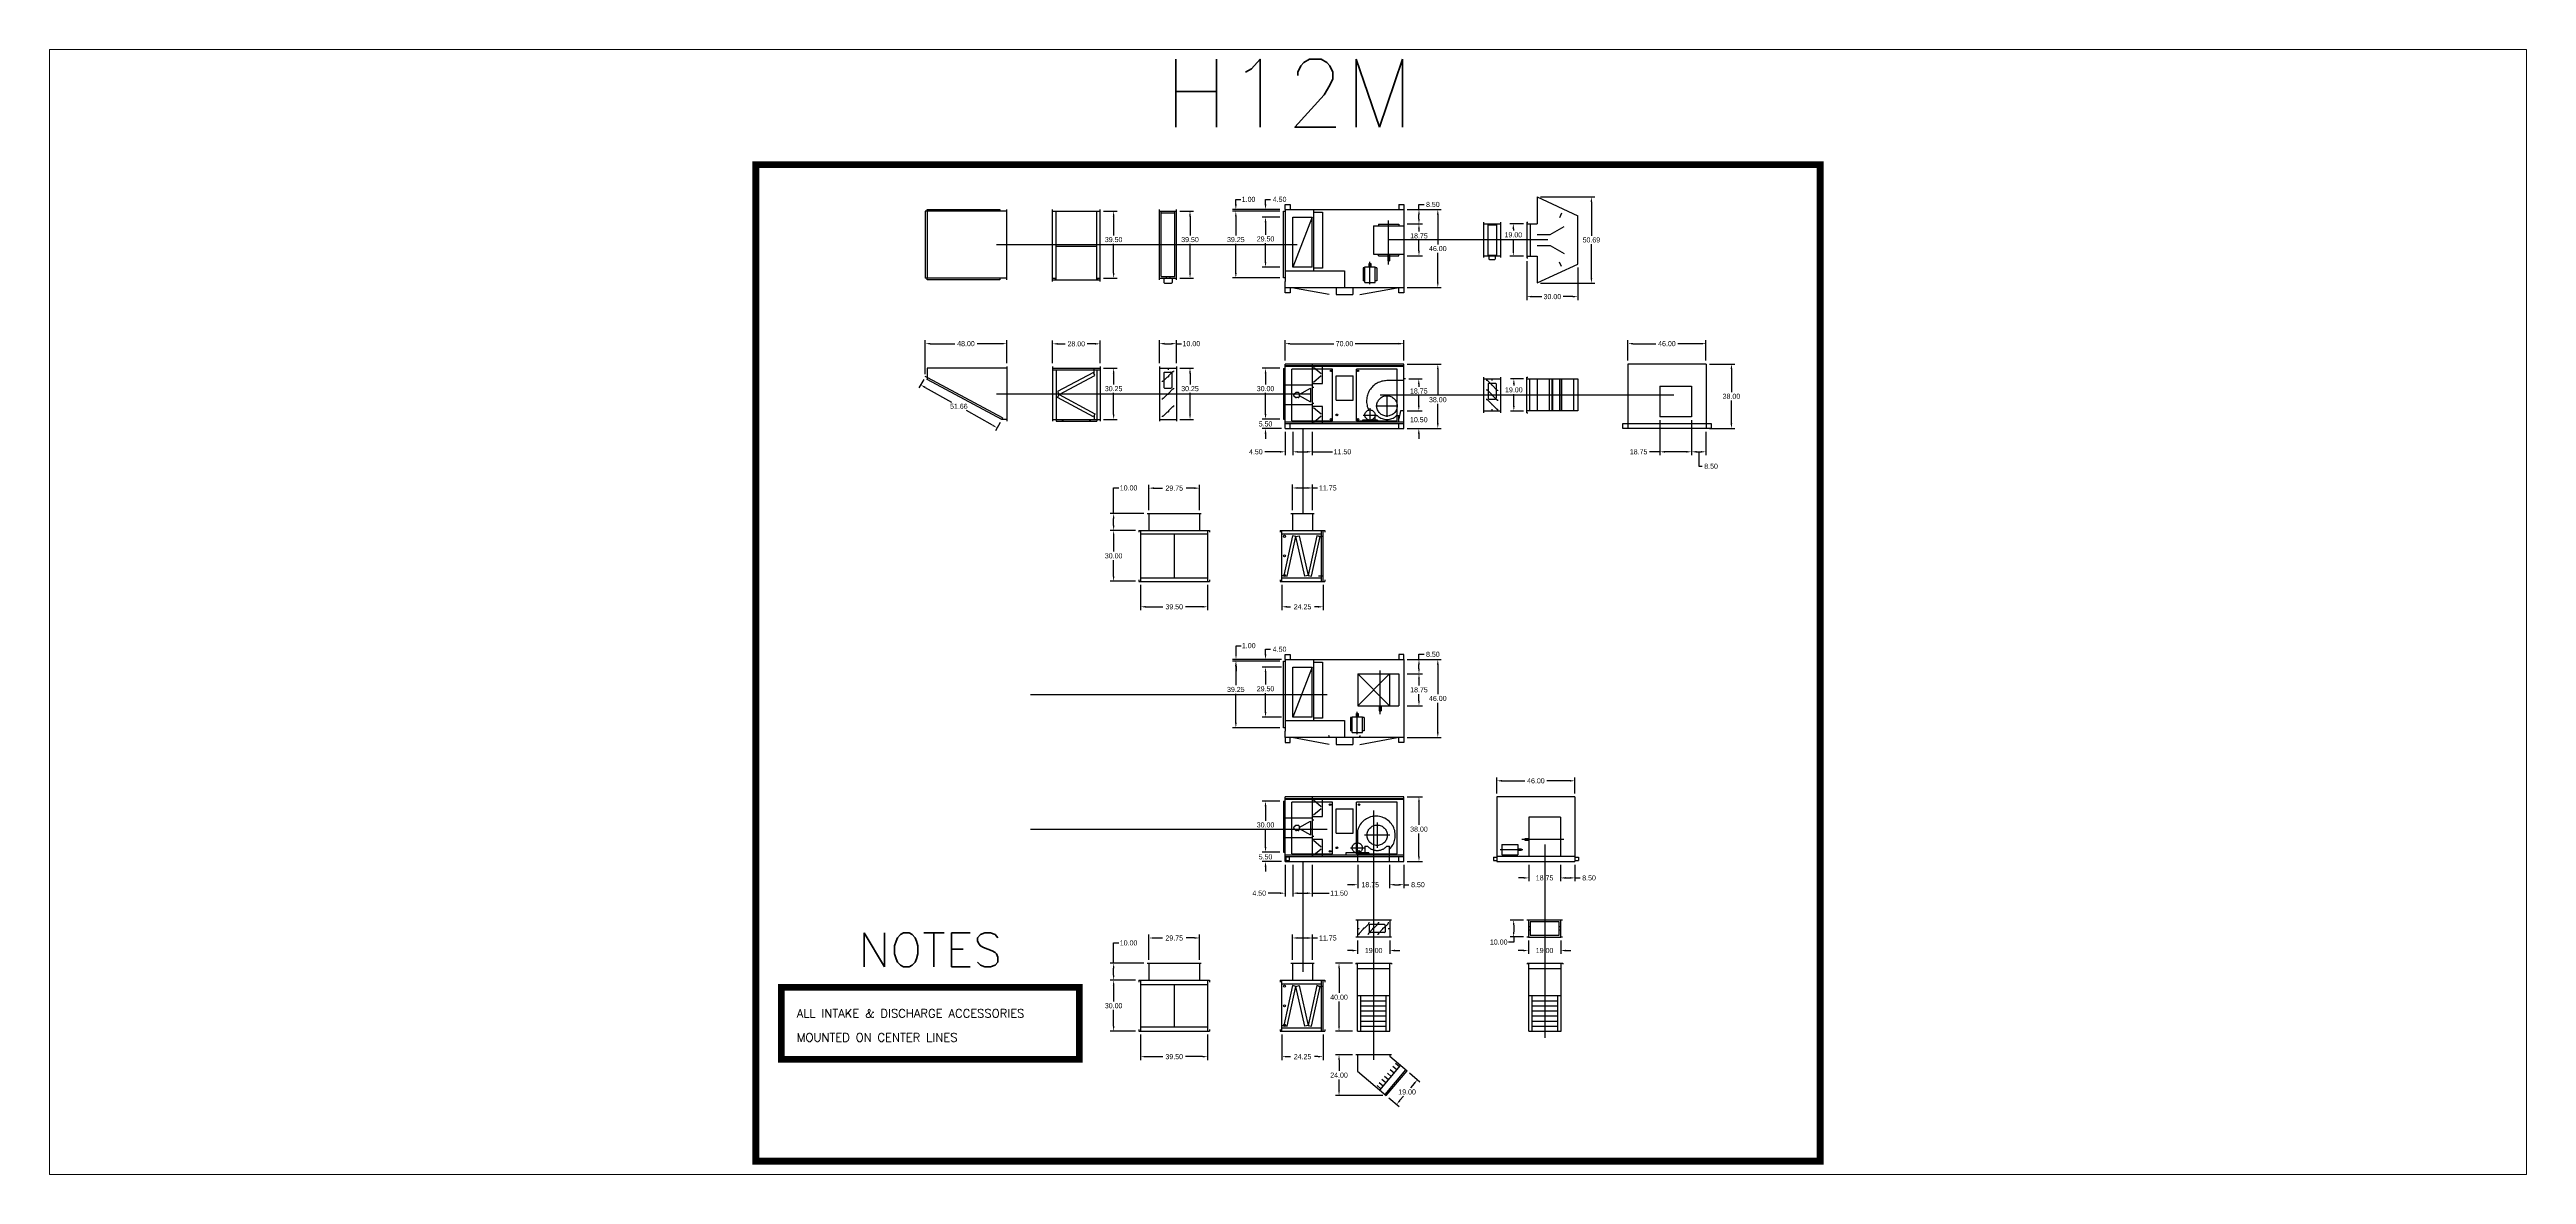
# Paper-space layout 'Layout1' of a CAD drawing. Header units: inches. Extents: x -4.6 to 15.3, y -0.5 to 8.5.
# The model-space entities are those that its viewports show. They can reach past a viewport. Long polylines and large blocks are cut down to what shows.
import ezdxf
from ezdxf.enums import TextEntityAlignment as Align

# ---------------------------------------------------------------- set-up
doc = ezdxf.new("R2010")
doc.units = ezdxf.units.IN
doc.header["$LTSCALE"] = 10
doc.header["$MEASUREMENT"] = 0
for name, pattern in [('CENTER', [2, 1.25, -0.25, 0.25, -0.25]), ('HIDDEN', [0.375, 0.25, -0.125]), ('PHANTOM', [2.5, 1.25, -0.25, 0.25, -0.25, 0.25, -0.25])]:
    doc.linetypes.add(name, pattern=pattern)
for name, color, linetype in [('CENTERLINE', 2, 'CENTER'), ('DIFFUSER', 5, 'Continuous'), ('DISC-DAMPER', 5, 'Continuous'), ('FA-FILTER', 5, 'Continuous'), ('HOOD', 5, 'Continuous'), ('INTAKE-DAMPER', 5, 'Continuous'), ('OBJECT', 5, 'Continuous'), ('RAM12UNIT', 3, 'Continuous')]:
    doc.layers.add(name, color=color, linetype=linetype)
doc.layers.add('TEXT', color=7, linetype='Continuous', lineweight=40)
doc.styles.add('S10', font='romans.shx', dxfattribs={"height": 0.1})
doc.dimstyles.new('DIMENSIONS', dxfattribs={"dimscale": 0, "dimtxt": 3, "dimasz": 3, "dimexe": 2, "dimexo": 2, "dimgap": 1, "dimtad": 0, "dimtih": 1, "dimtoh": 1, "dimzin": 0, "dimdsep": 46, "dimtxsty": 'Standard', "dimcen": 0.09, "dimclrd": 256, "dimclre": 256, "dimclrt": 1, "dimadec": 0, "dimazin": 0, "dimtfac": 1, "dimtofl": 0, "dimtmove": 0, "dimatfit": 3, "dimfxl": 0, "dimtolj": 1, "dimtzin": 0, "dimlwd": -1, "dimarcsym": 0})

# ---------------------------------------------------------------- blocks, each defined once
blk = doc.blocks.new('*D37')
at = {"layer": 'DEFPOINTS', "color": 0}
for p in [(329.7, -442.9), (329.7, -450.9), (348.7, -442.9)]:
    blk.add_point(p, dxfattribs=at)
at = {"layer": 'RAM12UNIT'}
for p, q in [((326.7, -450.9), (323.7, -450.9)), ((351.7, -450.9), (354.7, -450.9))]:
    blk.add_line(p, q, dxfattribs=at)
at = {"layer": 'RAM12UNIT', "lineweight": -2}
for p, q in [((329.7, -444.9), (329.7, -452.9)), ((348.7, -444.9), (348.7, -452.9))]:
    blk.add_line(p, q, dxfattribs=at)
at = {"layer": 'RAM12UNIT'}
for points in [[(326.7, -450.4), (326.7, -451.4), (329.7, -450.9)], [(351.7, -450.4), (351.7, -451.4), (348.7, -450.9)]]:
    blk.add_solid(points, dxfattribs=at)
at = {"layer": 'RAM12UNIT', "color": 1, "insert": (339.2, -450.9), "char_height": 3, "attachment_point": 5}
blk.add_mtext('\\A1;19.00', dxfattribs=at)
blk = doc.blocks.new('*D38')
at = {"layer": 'DEFPOINTS', "color": 0}
for p in [(318.8, -512.3), (328.7, -512.3), (346.7, -536.3)]:
    blk.add_point(p, dxfattribs=at)
at = {"layer": 'RAM12UNIT', "lineweight": -2}
for p, q in [((326.7, -512.3), (316.8, -512.3)), ((344.7, -536.3), (316.8, -536.3))]:
    blk.add_line(p, q, dxfattribs=at)
at = {"layer": 'RAM12UNIT'}
for p, q in [((318.8, -515.3), (318.8, -521.8)), ((318.8, -533.3), (318.8, -526.8))]:
    blk.add_line(p, q, dxfattribs=at)
for points in [[(318.3, -515.3), (319.3, -515.3), (318.8, -512.3)], [(318.3, -533.3), (319.3, -533.3), (318.8, -536.3)]]:
    blk.add_solid(points, dxfattribs=at)
at = {"layer": 'RAM12UNIT', "color": 1, "insert": (318.8, -524.3), "char_height": 3, "attachment_point": 5}
blk.add_mtext('\\A1;24.00', dxfattribs=at)
blk = doc.blocks.new('*D39')
at = {"layer": 'DEFPOINTS', "color": 0}
for p in [(329.8, -398.4), (348.5, -398.4), (348.5, -412.1)]:
    blk.add_point(p, dxfattribs=at)
at = {"layer": 'RAM12UNIT', "lineweight": -2}
for p, q in [((329.8, -400.4), (329.8, -414.1)), ((348.5, -400.4), (348.5, -414.1))]:
    blk.add_line(p, q, dxfattribs=at)
at = {"layer": 'RAM12UNIT'}
for p, q in [((326.8, -412.1), (323.8, -412.1)), ((351.5, -412.1), (354.5, -412.1))]:
    blk.add_line(p, q, dxfattribs=at)
for points in [[(326.8, -411.6), (326.8, -412.6), (329.8, -412.1)], [(351.5, -411.6), (351.5, -412.6), (348.5, -412.1)]]:
    blk.add_solid(points, dxfattribs=at)
at = {"layer": 'RAM12UNIT', "color": 1, "insert": (337.2, -412.1), "char_height": 3, "attachment_point": 5}
blk.add_mtext('\\A1;18.75', dxfattribs=at)
blk = doc.blocks.new('*D40')
at = {"layer": 'DEFPOINTS', "color": 0}
for p in [(286, -392.9), (275.5, -398.4), (287, -398.4)]:
    blk.add_point(p, dxfattribs=at)
at = {"layer": 'RAM12UNIT', "lineweight": -2}
for p, q in [((284, -392.9), (273.5, -392.9)), ((285, -398.4), (273.5, -398.4))]:
    blk.add_line(p, q, dxfattribs=at)
at = {"layer": 'RAM12UNIT'}
for p, q in [((275.5, -389.9), (275.5, -386.9)), ((275.5, -401.4), (275.5, -404.4))]:
    blk.add_line(p, q, dxfattribs=at)
for points in [[(275, -389.9), (276, -389.9), (275.5, -392.9)], [(275, -401.4), (276, -401.4), (275.5, -398.4)]]:
    blk.add_solid(points, dxfattribs=at)
at = {"layer": 'RAM12UNIT', "color": 1, "insert": (275.5, -395.7), "char_height": 3, "attachment_point": 5}
blk.add_mtext('\\A1;5.50', dxfattribs=at)
blk = doc.blocks.new('*D41')
at = {"layer": 'DEFPOINTS', "color": 0}
for p in [(275.5, -362.9), (286, -362.9), (286, -392.9)]:
    blk.add_point(p, dxfattribs=at)
at = {"layer": 'RAM12UNIT', "lineweight": -2}
for p, q in [((284, -362.9), (273.5, -362.9)), ((284, -392.9), (273.5, -392.9))]:
    blk.add_line(p, q, dxfattribs=at)
at = {"layer": 'RAM12UNIT'}
for p, q in [((275.5, -365.9), (275.5, -374.4)), ((275.5, -389.9), (275.5, -379.4))]:
    blk.add_line(p, q, dxfattribs=at)
for points in [[(275, -365.9), (276, -365.9), (275.5, -362.9)], [(275, -389.9), (276, -389.9), (275.5, -392.9)]]:
    blk.add_solid(points, dxfattribs=at)
at = {"layer": 'RAM12UNIT', "color": 1, "insert": (275.5, -376.9), "char_height": 3, "attachment_point": 5}
blk.add_mtext('\\A1;30.00', dxfattribs=at)
blk = doc.blocks.new('*D42')
at = {"layer": 'DEFPOINTS', "color": 0}
for p in [(258, -280.4), (286, -280.4), (286, -319.7)]:
    blk.add_point(p, dxfattribs=at)
at = {"layer": 'RAM12UNIT', "lineweight": -2}
for p, q in [((284, -280.4), (256, -280.4)), ((284, -319.7), (256, -319.7))]:
    blk.add_line(p, q, dxfattribs=at)
at = {"layer": 'RAM12UNIT'}
for p, q in [((258, -283.4), (258, -294.6)), ((258, -316.7), (258, -299.6))]:
    blk.add_line(p, q, dxfattribs=at)
for points in [[(257.5, -283.4), (258.5, -283.4), (258, -280.4)], [(257.5, -316.7), (258.5, -316.7), (258, -319.7)]]:
    blk.add_solid(points, dxfattribs=at)
at = {"layer": 'RAM12UNIT', "color": 1, "insert": (258, -297.1), "char_height": 3, "attachment_point": 5}
blk.add_mtext('\\A1;39.25', dxfattribs=at)
blk = doc.blocks.new('*D43')
at = {"layer": 'DEFPOINTS', "color": 0}
for p in [(258.1, -279.4), (286, -280.4), (287, -279.4)]:
    blk.add_point(p, dxfattribs=at)
at = {"layer": 'RAM12UNIT'}
for p, q in [((258.1, -276.4), (258.1, -271.3)), ((258.1, -271.3), (261.1, -271.3)), ((258.1, -283.4), (258.1, -286.4))]:
    blk.add_line(p, q, dxfattribs=at)
at = {"layer": 'RAM12UNIT', "lineweight": -2}
for p, q in [((285, -279.4), (256.1, -279.4)), ((284, -280.4), (256.1, -280.4))]:
    blk.add_line(p, q, dxfattribs=at)
at = {"layer": 'RAM12UNIT'}
for points in [[(257.6, -276.4), (258.6, -276.4), (258.1, -279.4)], [(257.6, -283.4), (258.6, -283.4), (258.1, -280.4)]]:
    blk.add_solid(points, dxfattribs=at)
at = {"layer": 'RAM12UNIT', "color": 1, "insert": (265.6, -271.3), "char_height": 3, "attachment_point": 5}
blk.add_mtext('\\A1;1.00', dxfattribs=at)
blk = doc.blocks.new('*D44')
at = {"layer": 'DEFPOINTS', "color": 0}
for p in [(358.9, -521.8), (346.7, -536.3), (365, -526.9)]:
    blk.add_point(p, dxfattribs=at)
at = {"layer": 'RAM12UNIT', "lineweight": -2}
for p, q in [((360.4, -523), (366.5, -528.2)), ((348.2, -537.6), (354.3, -542.7))]:
    blk.add_line(p, q, dxfattribs=at)
at = {"layer": 'RAM12UNIT'}
for p, q in [((354.7, -539.1), (356.8, -536.7)), ((363.1, -529.2), (361, -531.7))]:
    blk.add_line(p, q, dxfattribs=at)
for points in [[(354.3, -538.8), (355.1, -539.5), (352.8, -541.4)], [(362.7, -528.9), (363.5, -529.5), (365, -526.9)]]:
    blk.add_solid(points, dxfattribs=at)
at = {"layer": 'RAM12UNIT', "color": 1, "insert": (358.9, -534.2), "char_height": 3, "attachment_point": 5}
blk.add_mtext('\\A1;19.00', dxfattribs=at)
blk = doc.blocks.new('*D45')
at = {"layer": 'DEFPOINTS', "color": 0}
for p in [(430.4, -442.9), (449.4, -442.9), (449.4, -450.9)]:
    blk.add_point(p, dxfattribs=at)
at = {"layer": 'RAM12UNIT'}
for p, q in [((427.4, -450.9), (424.4, -450.9)), ((452.4, -450.9), (455.4, -450.9))]:
    blk.add_line(p, q, dxfattribs=at)
at = {"layer": 'RAM12UNIT', "lineweight": -2}
for p, q in [((430.4, -444.9), (430.4, -452.9)), ((449.4, -444.9), (449.4, -452.9))]:
    blk.add_line(p, q, dxfattribs=at)
at = {"layer": 'RAM12UNIT'}
for points in [[(427.4, -450.4), (427.4, -451.4), (430.4, -450.9)], [(452.4, -450.4), (452.4, -451.4), (449.4, -450.9)]]:
    blk.add_solid(points, dxfattribs=at)
at = {"layer": 'RAM12UNIT', "color": 1, "insert": (439.9, -450.9), "char_height": 3, "attachment_point": 5}
blk.add_mtext('\\A1;19.00', dxfattribs=at)
blk = doc.blocks.new('*D46')
at = {"layer": 'DEFPOINTS', "color": 0}
for p in [(357, -360.4), (357, -398.4), (365.9, -398.4)]:
    blk.add_point(p, dxfattribs=at)
at = {"layer": 'RAM12UNIT', "lineweight": -2}
for p, q in [((359, -360.4), (367.9, -360.4)), ((359, -398.4), (367.9, -398.4))]:
    blk.add_line(p, q, dxfattribs=at)
at = {"layer": 'RAM12UNIT'}
for p, q in [((365.9, -363.4), (365.9, -376.9)), ((365.9, -395.4), (365.9, -381.9))]:
    blk.add_line(p, q, dxfattribs=at)
for points in [[(365.4, -363.4), (366.4, -363.4), (365.9, -360.4)], [(365.4, -395.4), (366.4, -395.4), (365.9, -398.4)]]:
    blk.add_solid(points, dxfattribs=at)
at = {"layer": 'RAM12UNIT', "color": 1, "insert": (365.9, -379.4), "char_height": 3, "attachment_point": 5}
blk.add_mtext('\\A1;38.00', dxfattribs=at)
blk = doc.blocks.new('*D47')
at = {"layer": 'DEFPOINTS', "color": 0}
for p in [(348.5, -398.4), (357, -398.4), (357, -412.1)]:
    blk.add_point(p, dxfattribs=at)
at = {"layer": 'RAM12UNIT', "lineweight": -2}
for p, q in [((348.5, -400.4), (348.5, -414.1)), ((357, -400.4), (357, -414.1))]:
    blk.add_line(p, q, dxfattribs=at)
at = {"layer": 'RAM12UNIT'}
for p, q in [((351.5, -412.1), (354, -412.1)), ((357, -412.1), (360, -412.1))]:
    blk.add_line(p, q, dxfattribs=at)
for points in [[(351.5, -411.6), (351.5, -412.6), (348.5, -412.1)], [(354, -411.6), (354, -412.6), (357, -412.1)]]:
    blk.add_solid(points, dxfattribs=at)
at = {"layer": 'RAM12UNIT', "color": 1, "insert": (365.3, -412.1), "char_height": 3, "attachment_point": 5}
blk.add_mtext('\\A1;8.50', dxfattribs=at)
blk = doc.blocks.new('*D48')
at = {"layer": 'DEFPOINTS', "color": 0}
for p in [(429.4, -432.9), (421.7, -442.9), (429.4, -442.9)]:
    blk.add_point(p, dxfattribs=at)
at = {"layer": 'RAM12UNIT', "lineweight": -2}
for p, q in [((427.4, -432.9), (419.7, -432.9)), ((427.4, -442.9), (419.7, -442.9))]:
    blk.add_line(p, q, dxfattribs=at)
at = {"layer": 'RAM12UNIT'}
for p, q in [((421.7, -435.9), (421.7, -439.9)), ((421.7, -445.9), (418.7, -445.9)), ((421.7, -442.9), (421.7, -445.9))]:
    blk.add_line(p, q, dxfattribs=at)
for points in [[(421.2, -435.9), (422.2, -435.9), (421.7, -432.9)], [(421.2, -439.9), (422.2, -439.9), (421.7, -442.9)]]:
    blk.add_solid(points, dxfattribs=at)
at = {"layer": 'RAM12UNIT', "color": 1, "insert": (412.9, -445.9), "char_height": 3, "attachment_point": 5}
blk.add_mtext('\\A1;10.00', dxfattribs=at)
blk = doc.blocks.new('*D49')
at = {"layer": 'DEFPOINTS', "color": 0}
for p in [(357, -287.9), (357, -306.7), (365.9, -306.7)]:
    blk.add_point(p, dxfattribs=at)
at = {"layer": 'RAM12UNIT', "lineweight": -2}
for p, q in [((359, -287.9), (367.9, -287.9)), ((359, -306.7), (367.9, -306.7))]:
    blk.add_line(p, q, dxfattribs=at)
at = {"layer": 'RAM12UNIT'}
for p, q in [((365.9, -290.9), (365.9, -294.8)), ((365.9, -303.7), (365.9, -299.8))]:
    blk.add_line(p, q, dxfattribs=at)
for points in [[(365.4, -290.9), (366.4, -290.9), (365.9, -287.9)], [(365.4, -303.7), (366.4, -303.7), (365.9, -306.7)]]:
    blk.add_solid(points, dxfattribs=at)
at = {"layer": 'RAM12UNIT', "color": 1, "insert": (365.9, -297.3), "char_height": 3, "attachment_point": 5}
blk.add_mtext('\\A1;18.75', dxfattribs=at)
blk = doc.blocks.new('*D50')
at = {"layer": 'DEFPOINTS', "color": 0}
for p in [(357, -279.4), (357, -325.4), (377, -325.4)]:
    blk.add_point(p, dxfattribs=at)
at = {"layer": 'RAM12UNIT', "lineweight": -2}
for p, q in [((359, -279.4), (379, -279.4)), ((359, -325.4), (379, -325.4))]:
    blk.add_line(p, q, dxfattribs=at)
at = {"layer": 'RAM12UNIT'}
for p, q in [((377, -282.4), (377, -299.9)), ((377, -322.4), (377, -304.9))]:
    blk.add_line(p, q, dxfattribs=at)
for points in [[(376.5, -282.4), (377.5, -282.4), (377, -279.4)], [(376.5, -322.4), (377.5, -322.4), (377, -325.4)]]:
    blk.add_solid(points, dxfattribs=at)
at = {"layer": 'RAM12UNIT', "color": 1, "insert": (377, -302.4), "char_height": 3, "attachment_point": 5}
blk.add_mtext('\\A1;46.00', dxfattribs=at)
blk = doc.blocks.new('*D51')
at = {"layer": 'DEFPOINTS', "color": 0}
for p in [(357, -279.4), (357, -287.9), (365.9, -279.4)]:
    blk.add_point(p, dxfattribs=at)
at = {"layer": 'RAM12UNIT'}
for p, q in [((365.9, -279.4), (365.9, -276.4)), ((365.9, -276.4), (368.9, -276.4)), ((365.9, -284.9), (365.9, -282.4))]:
    blk.add_line(p, q, dxfattribs=at)
at = {"layer": 'RAM12UNIT', "lineweight": -2}
for p, q in [((359, -279.4), (367.9, -279.4)), ((359, -287.9), (367.9, -287.9))]:
    blk.add_line(p, q, dxfattribs=at)
at = {"layer": 'RAM12UNIT'}
for points in [[(365.4, -282.4), (366.4, -282.4), (365.9, -279.4)], [(365.4, -284.9), (366.4, -284.9), (365.9, -287.9)]]:
    blk.add_solid(points, dxfattribs=at)
at = {"layer": 'RAM12UNIT', "color": 1, "insert": (374.1, -276.4), "char_height": 3, "attachment_point": 5}
blk.add_mtext('\\A1;8.50', dxfattribs=at)
blk = doc.blocks.new('*D52')
at = {"layer": 'DEFPOINTS', "color": 0}
for p in [(75, -112.8), (117.4, -143), (120.1, -138.1)]:
    blk.add_point(p, dxfattribs=at)
at = {"layer": 'RAM12UNIT', "lineweight": -2}
for p, q in [((74.1, -114.5), (71.3, -119.4)), ((119.1, -139.8), (116.4, -144.7))]:
    blk.add_line(p, q, dxfattribs=at)
at = {"layer": 'RAM12UNIT'}
for p, q in [((74.9, -119.2), (90.4, -127.8)), ((114.7, -141.5), (99.3, -132.8))]:
    blk.add_line(p, q, dxfattribs=at)
for points in [[(75.2, -118.7), (74.7, -119.6), (72.3, -117.7)], [(115, -141.1), (114.5, -141.9), (117.4, -143)]]:
    blk.add_solid(points, dxfattribs=at)
at = {"layer": 'RAM12UNIT', "color": 1, "insert": (94.8, -130.3), "char_height": 3, "attachment_point": 5}
blk.add_mtext('\\A1;51.66', dxfattribs=at)
blk = doc.blocks.new('*D53')
at = {"layer": 'DEFPOINTS', "color": 0}
for p in [(123, -93.4), (75, -113.4), (123, -106.8)]:
    blk.add_point(p, dxfattribs=at)
at = {"layer": 'RAM12UNIT', "lineweight": -2}
for p, q in [((75, -111.4), (75, -91.4)), ((123, -104.8), (123, -91.4))]:
    blk.add_line(p, q, dxfattribs=at)
at = {"layer": 'RAM12UNIT'}
for p, q in [((78, -93.4), (92.5, -93.4)), ((120, -93.4), (105.5, -93.4))]:
    blk.add_line(p, q, dxfattribs=at)
for points in [[(78, -92.9), (78, -93.9), (75, -93.4)], [(120, -92.9), (120, -93.9), (123, -93.4)]]:
    blk.add_solid(points, dxfattribs=at)
at = {"layer": 'RAM12UNIT', "color": 1, "insert": (99, -93.4), "char_height": 3, "attachment_point": 5}
blk.add_mtext('\\A1;48.00', dxfattribs=at)
blk = doc.blocks.new('*D54')
at = {"layer": 'DEFPOINTS', "color": 0}
for p in [(178, -107.8), (178, -138.1), (186, -138.1)]:
    blk.add_point(p, dxfattribs=at)
at = {"layer": 'RAM12UNIT', "lineweight": -2}
for p, q in [((180, -107.8), (188, -107.8)), ((180, -138.1), (188, -138.1))]:
    blk.add_line(p, q, dxfattribs=at)
at = {"layer": 'RAM12UNIT'}
for p, q in [((186, -110.8), (186, -117.4)), ((186, -135.1), (186, -122.4))]:
    blk.add_line(p, q, dxfattribs=at)
for points in [[(185.5, -110.8), (186.5, -110.8), (186, -107.8)], [(185.5, -135.1), (186.5, -135.1), (186, -138.1)]]:
    blk.add_solid(points, dxfattribs=at)
at = {"layer": 'RAM12UNIT', "color": 1, "insert": (186, -119.9), "char_height": 3, "attachment_point": 5}
blk.add_mtext('\\A1;30.25', dxfattribs=at)
blk = doc.blocks.new('*D55')
at = {"layer": 'DEFPOINTS', "color": 0}
for p in [(178, -93.5), (150, -106.8), (178, -106.8)]:
    blk.add_point(p, dxfattribs=at)
at = {"layer": 'RAM12UNIT', "lineweight": -2}
for p, q in [((150, -104.8), (150, -91.5)), ((178, -104.8), (178, -91.5))]:
    blk.add_line(p, q, dxfattribs=at)
at = {"layer": 'RAM12UNIT'}
for p, q in [((153, -93.5), (157.5, -93.5)), ((175, -93.5), (170.5, -93.5))]:
    blk.add_line(p, q, dxfattribs=at)
for points in [[(153, -93), (153, -94), (150, -93.5)], [(175, -93), (175, -94), (178, -93.5)]]:
    blk.add_solid(points, dxfattribs=at)
at = {"layer": 'RAM12UNIT', "color": 1, "insert": (164, -93.5), "char_height": 3, "attachment_point": 5}
blk.add_mtext('\\A1;28.00', dxfattribs=at)
blk = doc.blocks.new('*D56')
at = {"layer": 'DEFPOINTS', "color": 0}
for p in [(275.5, -107.9), (286, -107.9), (286, -137.9)]:
    blk.add_point(p, dxfattribs=at)
at = {"layer": 'RAM12UNIT', "lineweight": -2}
for p, q in [((284, -107.9), (273.5, -107.9)), ((284, -137.9), (273.5, -137.9))]:
    blk.add_line(p, q, dxfattribs=at)
at = {"layer": 'RAM12UNIT'}
for p, q in [((275.5, -110.9), (275.5, -117.4)), ((275.5, -134.9), (275.5, -122.4))]:
    blk.add_line(p, q, dxfattribs=at)
for points in [[(275, -110.9), (276, -110.9), (275.5, -107.9)], [(275, -134.9), (276, -134.9), (275.5, -137.9)]]:
    blk.add_solid(points, dxfattribs=at)
at = {"layer": 'RAM12UNIT', "color": 1, "insert": (275.5, -119.9), "char_height": 3, "attachment_point": 5}
blk.add_mtext('\\A1;30.00', dxfattribs=at)
blk = doc.blocks.new('*D57')
at = {"layer": 'DEFPOINTS', "color": 0}
for p in [(223, -107.8), (223, -138.1), (231, -138.1)]:
    blk.add_point(p, dxfattribs=at)
at = {"layer": 'RAM12UNIT', "lineweight": -2}
for p, q in [((225, -107.8), (233, -107.8)), ((225, -138.1), (233, -138.1))]:
    blk.add_line(p, q, dxfattribs=at)
at = {"layer": 'RAM12UNIT'}
for p, q in [((231, -110.8), (231, -117.4)), ((231, -135.1), (231, -122.4))]:
    blk.add_line(p, q, dxfattribs=at)
for points in [[(230.5, -110.8), (231.5, -110.8), (231, -107.8)], [(230.5, -135.1), (231.5, -135.1), (231, -138.1)]]:
    blk.add_solid(points, dxfattribs=at)
at = {"layer": 'RAM12UNIT', "color": 1, "insert": (231, -119.9), "char_height": 3, "attachment_point": 5}
blk.add_mtext('\\A1;30.25', dxfattribs=at)
blk = doc.blocks.new('*D58')
at = {"layer": 'DEFPOINTS', "color": 0}
for p in [(275.5, -143.4), (286, -137.9), (287, -143.4)]:
    blk.add_point(p, dxfattribs=at)
at = {"layer": 'RAM12UNIT', "lineweight": -2}
for p, q in [((284, -137.9), (273.5, -137.9)), ((285, -143.4), (273.5, -143.4))]:
    blk.add_line(p, q, dxfattribs=at)
at = {"layer": 'RAM12UNIT'}
for p, q in [((275.5, -134.9), (275.5, -131.9)), ((275.5, -146.4), (275.5, -149.4))]:
    blk.add_line(p, q, dxfattribs=at)
for points in [[(275, -134.9), (276, -134.9), (275.5, -137.9)], [(275, -146.4), (276, -146.4), (275.5, -143.4)]]:
    blk.add_solid(points, dxfattribs=at)
at = {"layer": 'RAM12UNIT', "color": 1, "insert": (275.5, -140.7), "char_height": 3, "attachment_point": 5}
blk.add_mtext('\\A1;5.50', dxfattribs=at)
blk = doc.blocks.new('*D59')
at = {"layer": 'DEFPOINTS', "color": 0}
for p in [(223, -93.4), (213, -106.8), (223, -106.8)]:
    blk.add_point(p, dxfattribs=at)
at = {"layer": 'RAM12UNIT', "lineweight": -2}
for p, q in [((213, -104.8), (213, -91.4)), ((223, -104.8), (223, -91.4))]:
    blk.add_line(p, q, dxfattribs=at)
at = {"layer": 'RAM12UNIT'}
for p, q in [((216, -93.4), (220, -93.4)), ((223, -93.4), (226, -93.4))]:
    blk.add_line(p, q, dxfattribs=at)
for points in [[(216, -92.9), (216, -93.9), (213, -93.4)], [(220, -92.9), (220, -93.9), (223, -93.4)]]:
    blk.add_solid(points, dxfattribs=at)
at = {"layer": 'RAM12UNIT', "color": 1, "insert": (231.8, -93.4), "char_height": 3, "attachment_point": 5}
blk.add_mtext('\\A1;10.00', dxfattribs=at)
blk = doc.blocks.new('*D60')
at = {"layer": 'DEFPOINTS', "color": 0}
for p in [(178, -15.3), (178, -54.8), (186, -54.8)]:
    blk.add_point(p, dxfattribs=at)
at = {"layer": 'RAM12UNIT', "lineweight": -2}
for p, q in [((180, -15.3), (188, -15.3)), ((180, -54.8), (188, -54.8))]:
    blk.add_line(p, q, dxfattribs=at)
at = {"layer": 'RAM12UNIT'}
for p, q in [((186, -18.3), (186, -29.6)), ((186, -51.8), (186, -34.6))]:
    blk.add_line(p, q, dxfattribs=at)
for points in [[(185.5, -18.3), (186.5, -18.3), (186, -15.3)], [(185.5, -51.8), (186.5, -51.8), (186, -54.8)]]:
    blk.add_solid(points, dxfattribs=at)
at = {"layer": 'RAM12UNIT', "color": 1, "insert": (186, -32.1), "char_height": 3, "attachment_point": 5}
blk.add_mtext('\\A1;39.50', dxfattribs=at)
blk = doc.blocks.new('*D61')
at = {"layer": 'DEFPOINTS', "color": 0}
for p in [(258, -15.4), (286, -15.4), (286, -54.7)]:
    blk.add_point(p, dxfattribs=at)
at = {"layer": 'RAM12UNIT', "lineweight": -2}
for p, q in [((284, -15.4), (256, -15.4)), ((284, -54.7), (256, -54.7))]:
    blk.add_line(p, q, dxfattribs=at)
at = {"layer": 'RAM12UNIT'}
for p, q in [((258, -18.4), (258, -29.6)), ((258, -51.7), (258, -34.6))]:
    blk.add_line(p, q, dxfattribs=at)
for points in [[(257.5, -18.4), (258.5, -18.4), (258, -15.4)], [(257.5, -51.7), (258.5, -51.7), (258, -54.7)]]:
    blk.add_solid(points, dxfattribs=at)
at = {"layer": 'RAM12UNIT', "color": 1, "insert": (258, -32.1), "char_height": 3, "attachment_point": 5}
blk.add_mtext('\\A1;39.25', dxfattribs=at)
blk = doc.blocks.new('*D62')
at = {"layer": 'DEFPOINTS', "color": 0}
for p in [(223, -15.3), (223, -54.8), (231, -54.8)]:
    blk.add_point(p, dxfattribs=at)
at = {"layer": 'RAM12UNIT', "lineweight": -2}
for p, q in [((225, -15.3), (233, -15.3)), ((225, -54.8), (233, -54.8))]:
    blk.add_line(p, q, dxfattribs=at)
at = {"layer": 'RAM12UNIT'}
for p, q in [((231, -18.3), (231, -29.6)), ((231, -51.8), (231, -34.6))]:
    blk.add_line(p, q, dxfattribs=at)
for points in [[(230.5, -18.3), (231.5, -18.3), (231, -15.3)], [(230.5, -51.8), (231.5, -51.8), (231, -54.8)]]:
    blk.add_solid(points, dxfattribs=at)
at = {"layer": 'RAM12UNIT', "color": 1, "insert": (231, -32.1), "char_height": 3, "attachment_point": 5}
blk.add_mtext('\\A1;39.50', dxfattribs=at)
blk = doc.blocks.new('*D63')
at = {"layer": 'DEFPOINTS', "color": 0}
for p in [(357, -105.4), (357, -143.4), (377, -143.4)]:
    blk.add_point(p, dxfattribs=at)
at = {"layer": 'RAM12UNIT', "lineweight": -2}
for p, q in [((359, -105.4), (379, -105.4)), ((359, -143.4), (379, -143.4))]:
    blk.add_line(p, q, dxfattribs=at)
at = {"layer": 'RAM12UNIT'}
for p, q in [((377, -108.4), (377, -123.9)), ((377, -140.4), (377, -128.9))]:
    blk.add_line(p, q, dxfattribs=at)
for points in [[(376.5, -108.4), (377.5, -108.4), (377, -105.4)], [(376.5, -140.4), (377.5, -140.4), (377, -143.4)]]:
    blk.add_solid(points, dxfattribs=at)
at = {"layer": 'RAM12UNIT', "color": 1, "insert": (377, -126.4), "char_height": 3, "attachment_point": 5}
blk.add_mtext('\\A1;38.00', dxfattribs=at)
blk = doc.blocks.new('*D64')
at = {"layer": 'DEFPOINTS', "color": 0}
for p in [(357, -132.9), (357, -143.4), (365.8, -132.9)]:
    blk.add_point(p, dxfattribs=at)
at = {"layer": 'RAM12UNIT'}
for p, q in [((365.8, -129.9), (365.8, -126.9)), ((365.8, -146.4), (365.8, -149.4))]:
    blk.add_line(p, q, dxfattribs=at)
at = {"layer": 'RAM12UNIT', "lineweight": -2}
for p, q in [((359, -132.9), (367.8, -132.9)), ((359, -143.4), (367.8, -143.4))]:
    blk.add_line(p, q, dxfattribs=at)
at = {"layer": 'RAM12UNIT'}
for points in [[(365.3, -129.9), (366.3, -129.9), (365.8, -132.9)], [(365.3, -146.4), (366.3, -146.4), (365.8, -143.4)]]:
    blk.add_solid(points, dxfattribs=at)
at = {"layer": 'RAM12UNIT', "color": 1, "insert": (365.8, -138.2), "char_height": 3, "attachment_point": 5}
blk.add_mtext('\\A1;10.50', dxfattribs=at)
blk = doc.blocks.new('*D65')
at = {"layer": 'DEFPOINTS', "color": 0}
for p in [(358, -114.2), (365.8, -114.2), (357, -132.9)]:
    blk.add_point(p, dxfattribs=at)
at = {"layer": 'RAM12UNIT', "lineweight": -2}
for p, q in [((360, -114.2), (367.8, -114.2)), ((359, -132.9), (367.8, -132.9))]:
    blk.add_line(p, q, dxfattribs=at)
at = {"layer": 'RAM12UNIT'}
for p, q in [((365.8, -117.2), (365.8, -118.8)), ((365.8, -129.9), (365.8, -123.8))]:
    blk.add_line(p, q, dxfattribs=at)
for points in [[(365.3, -117.2), (366.3, -117.2), (365.8, -114.2)], [(365.3, -129.9), (366.3, -129.9), (365.8, -132.9)]]:
    blk.add_solid(points, dxfattribs=at)
at = {"layer": 'RAM12UNIT', "color": 1, "insert": (365.8, -121.3), "char_height": 3, "attachment_point": 5}
blk.add_mtext('\\A1;18.75', dxfattribs=at)
blk = doc.blocks.new('*D66')
at = {"layer": 'DEFPOINTS', "color": 0}
for p in [(429.5, -114.1), (421.8, -133.1), (429.5, -133.1)]:
    blk.add_point(p, dxfattribs=at)
at = {"layer": 'RAM12UNIT', "lineweight": -2}
for p, q in [((427.5, -114.1), (419.8, -114.1)), ((427.5, -133.1), (419.8, -133.1))]:
    blk.add_line(p, q, dxfattribs=at)
at = {"layer": 'RAM12UNIT'}
for p, q in [((421.8, -117.1), (421.8, -118.1)), ((421.8, -130.1), (421.8, -123.1))]:
    blk.add_line(p, q, dxfattribs=at)
for points in [[(421.3, -117.1), (422.3, -117.1), (421.8, -114.1)], [(421.3, -130.1), (422.3, -130.1), (421.8, -133.1)]]:
    blk.add_solid(points, dxfattribs=at)
at = {"layer": 'RAM12UNIT', "color": 1, "insert": (421.8, -120.6), "char_height": 3, "attachment_point": 5}
blk.add_mtext('\\A1;19.00', dxfattribs=at)
blk = doc.blocks.new('*D67')
at = {"layer": 'DEFPOINTS', "color": 0}
for p in [(429.5, -42.8), (459.5, -46.5), (459.5, -65.7)]:
    blk.add_point(p, dxfattribs=at)
at = {"layer": 'RAM12UNIT', "lineweight": -2}
for p, q in [((429.5, -44.8), (429.5, -67.7)), ((459.5, -48.5), (459.5, -67.7))]:
    blk.add_line(p, q, dxfattribs=at)
at = {"layer": 'RAM12UNIT'}
for p, q in [((432.5, -65.7), (438.3, -65.7)), ((456.5, -65.7), (450.8, -65.7))]:
    blk.add_line(p, q, dxfattribs=at)
for points in [[(432.5, -65.2), (432.5, -66.2), (429.5, -65.7)], [(456.5, -65.2), (456.5, -66.2), (459.5, -65.7)]]:
    blk.add_solid(points, dxfattribs=at)
at = {"layer": 'RAM12UNIT', "color": 1, "insert": (444.5, -65.7), "char_height": 3, "attachment_point": 5}
blk.add_mtext('\\A1;30.00', dxfattribs=at)
blk = doc.blocks.new('*D68')
at = {"layer": 'DEFPOINTS', "color": 0}
for p in [(435.5, -7), (435.5, -57.7), (467.5, -57.7)]:
    blk.add_point(p, dxfattribs=at)
at = {"layer": 'RAM12UNIT', "lineweight": -2}
for p, q in [((437.5, -7), (469.5, -7)), ((437.5, -57.7), (469.5, -57.7))]:
    blk.add_line(p, q, dxfattribs=at)
at = {"layer": 'RAM12UNIT'}
for p, q in [((467.5, -10), (467.5, -29.8)), ((467.5, -54.7), (467.5, -34.8))]:
    blk.add_line(p, q, dxfattribs=at)
for points in [[(467, -10), (468, -10), (467.5, -7)], [(467, -54.7), (468, -54.7), (467.5, -57.7)]]:
    blk.add_solid(points, dxfattribs=at)
at = {"layer": 'RAM12UNIT', "color": 1, "insert": (467.5, -32.3), "char_height": 3, "attachment_point": 5}
blk.add_mtext('\\A1;50.69', dxfattribs=at)
blk = doc.blocks.new('*D69')
at = {"layer": 'DEFPOINTS', "color": 0}
for p in [(429.5, -22.8), (421.5, -41.8), (429.5, -41.8)]:
    blk.add_point(p, dxfattribs=at)
at = {"layer": 'RAM12UNIT', "lineweight": -2}
for p, q in [((427.5, -22.8), (419.5, -22.8)), ((427.5, -41.8), (419.5, -41.8))]:
    blk.add_line(p, q, dxfattribs=at)
at = {"layer": 'RAM12UNIT'}
for p, q in [((421.5, -25.8), (421.5, -26.8)), ((421.5, -38.8), (421.5, -31.8))]:
    blk.add_line(p, q, dxfattribs=at)
for points in [[(421, -25.8), (422, -25.8), (421.5, -22.8)], [(421, -38.8), (422, -38.8), (421.5, -41.8)]]:
    blk.add_solid(points, dxfattribs=at)
at = {"layer": 'RAM12UNIT', "color": 1, "insert": (421.5, -29.3), "char_height": 3, "attachment_point": 5}
blk.add_mtext('\\A1;19.00', dxfattribs=at)
blk = doc.blocks.new('*D70')
at = {"layer": 'DEFPOINTS', "color": 0}
for p in [(357, -14.4), (357, -60.4), (377, -60.4)]:
    blk.add_point(p, dxfattribs=at)
at = {"layer": 'RAM12UNIT', "lineweight": -2}
for p, q in [((359, -14.4), (379, -14.4)), ((359, -60.4), (379, -60.4))]:
    blk.add_line(p, q, dxfattribs=at)
at = {"layer": 'RAM12UNIT'}
for p, q in [((377, -17.4), (377, -34.9)), ((377, -57.4), (377, -39.9))]:
    blk.add_line(p, q, dxfattribs=at)
for points in [[(376.5, -17.4), (377.5, -17.4), (377, -14.4)], [(376.5, -57.4), (377.5, -57.4), (377, -60.4)]]:
    blk.add_solid(points, dxfattribs=at)
at = {"layer": 'RAM12UNIT', "color": 1, "insert": (377, -37.4), "char_height": 3, "attachment_point": 5}
blk.add_mtext('\\A1;46.00', dxfattribs=at)
blk = doc.blocks.new('*D71')
at = {"layer": 'DEFPOINTS', "color": 0}
for p in [(357, -22.9), (357, -41.7), (365.9, -41.7)]:
    blk.add_point(p, dxfattribs=at)
at = {"layer": 'RAM12UNIT', "lineweight": -2}
for p, q in [((359, -22.9), (367.9, -22.9)), ((359, -41.7), (367.9, -41.7))]:
    blk.add_line(p, q, dxfattribs=at)
at = {"layer": 'RAM12UNIT'}
for p, q in [((365.9, -25.9), (365.9, -27.4)), ((365.9, -38.7), (365.9, -32.4))]:
    blk.add_line(p, q, dxfattribs=at)
for points in [[(365.4, -25.9), (366.4, -25.9), (365.9, -22.9)], [(365.4, -38.7), (366.4, -38.7), (365.9, -41.7)]]:
    blk.add_solid(points, dxfattribs=at)
at = {"layer": 'RAM12UNIT', "color": 1, "insert": (365.9, -29.9), "char_height": 3, "attachment_point": 5}
blk.add_mtext('\\A1;18.75', dxfattribs=at)
blk = doc.blocks.new('*D72')
at = {"layer": 'DEFPOINTS', "color": 0}
for p in [(328.7, -458.4), (318.8, -498.4), (328.7, -498.4)]:
    blk.add_point(p, dxfattribs=at)
at = {"layer": 'RAM12UNIT', "lineweight": -2}
for p, q in [((326.7, -458.4), (316.8, -458.4)), ((326.7, -498.4), (316.8, -498.4))]:
    blk.add_line(p, q, dxfattribs=at)
at = {"layer": 'RAM12UNIT'}
for p, q in [((318.8, -461.4), (318.8, -475.9)), ((318.8, -495.4), (318.8, -480.9))]:
    blk.add_line(p, q, dxfattribs=at)
for points in [[(318.3, -461.4), (319.3, -461.4), (318.8, -458.4)], [(318.3, -495.4), (319.3, -495.4), (318.8, -498.4)]]:
    blk.add_solid(points, dxfattribs=at)
at = {"layer": 'RAM12UNIT', "color": 1, "insert": (318.8, -478.4), "char_height": 3, "attachment_point": 5}
blk.add_mtext('\\A1;40.00', dxfattribs=at)
blk = doc.blocks.new('*D73')
at = {"layer": 'DEFPOINTS', "color": 0}
for p in [(507.8, -136.4), (526.5, -136.4), (526.5, -157.1)]:
    blk.add_point(p, dxfattribs=at)
at = {"layer": 'RAM12UNIT', "lineweight": -2}
for p, q in [((507.8, -138.4), (507.8, -159.1)), ((526.5, -138.4), (526.5, -159.1))]:
    blk.add_line(p, q, dxfattribs=at)
at = {"layer": 'RAM12UNIT'}
for p, q in [((507.8, -157.1), (501.8, -157.1)), ((523.5, -157.1), (510.8, -157.1))]:
    blk.add_line(p, q, dxfattribs=at)
for points in [[(510.8, -156.6), (510.8, -157.6), (507.8, -157.1)], [(523.5, -156.6), (523.5, -157.6), (526.5, -157.1)]]:
    blk.add_solid(points, dxfattribs=at)
at = {"layer": 'RAM12UNIT', "color": 1, "insert": (495.3, -157.1), "char_height": 3, "attachment_point": 5}
blk.add_mtext('\\A1;18.75', dxfattribs=at)
blk = doc.blocks.new('*D74')
at = {"layer": 'DEFPOINTS', "color": 0}
for p in [(526.5, -136.4), (535, -143.4), (535, -157.1)]:
    blk.add_point(p, dxfattribs=at)
at = {"layer": 'RAM12UNIT', "lineweight": -2}
for p, q in [((526.5, -138.4), (526.5, -159.1)), ((535, -145.4), (535, -159.1))]:
    blk.add_line(p, q, dxfattribs=at)
at = {"layer": 'RAM12UNIT'}
for p, q in [((529.5, -157.1), (532, -157.1)), ((530.8, -157.1), (530.8, -165.6)), ((530.8, -165.6), (532.8, -165.6))]:
    blk.add_line(p, q, dxfattribs=at)
for points in [[(529.5, -156.6), (529.5, -157.6), (526.5, -157.1)], [(532, -156.6), (532, -157.6), (535, -157.1)]]:
    blk.add_solid(points, dxfattribs=at)
at = {"layer": 'RAM12UNIT', "color": 1, "insert": (538, -165.6), "char_height": 3, "attachment_point": 5}
blk.add_mtext('\\A1;8.50', dxfattribs=at)
blk = doc.blocks.new('*D75')
at = {"layer": 'DEFPOINTS', "color": 0}
for p in [(535, -93.4), (489, -105.4), (535, -105.4)]:
    blk.add_point(p, dxfattribs=at)
at = {"layer": 'RAM12UNIT', "lineweight": -2}
for p, q in [((489, -103.4), (489, -91.4)), ((535, -103.4), (535, -91.4))]:
    blk.add_line(p, q, dxfattribs=at)
at = {"layer": 'RAM12UNIT'}
for p, q in [((492, -93.4), (505.5, -93.4)), ((532, -93.4), (518.5, -93.4))]:
    blk.add_line(p, q, dxfattribs=at)
for points in [[(492, -92.9), (492, -93.9), (489, -93.4)], [(532, -92.9), (532, -93.9), (535, -93.4)]]:
    blk.add_solid(points, dxfattribs=at)
at = {"layer": 'RAM12UNIT', "color": 1, "insert": (512, -93.4), "char_height": 3, "attachment_point": 5}
blk.add_mtext('\\A1;46.00', dxfattribs=at)
blk = doc.blocks.new('*D76')
at = {"layer": 'DEFPOINTS', "color": 0}
for p in [(535, -105.4), (535, -143.4), (550, -143.4)]:
    blk.add_point(p, dxfattribs=at)
at = {"layer": 'RAM12UNIT', "lineweight": -2}
for p, q in [((537, -105.4), (552, -105.4)), ((537, -143.4), (552, -143.4))]:
    blk.add_line(p, q, dxfattribs=at)
at = {"layer": 'RAM12UNIT'}
for p, q in [((550, -108.4), (550, -121.9)), ((550, -140.4), (550, -126.9))]:
    blk.add_line(p, q, dxfattribs=at)
for points in [[(549.5, -108.4), (550.5, -108.4), (550, -105.4)], [(549.5, -140.4), (550.5, -140.4), (550, -143.4)]]:
    blk.add_solid(points, dxfattribs=at)
at = {"layer": 'RAM12UNIT', "color": 1, "insert": (550, -124.4), "char_height": 3, "attachment_point": 5}
blk.add_mtext('\\A1;38.00', dxfattribs=at)
blk = doc.blocks.new('*D77')
at = {"layer": 'DEFPOINTS', "color": 0}
for p in [(258, -14.4), (286, -14.4), (286, -15.4)]:
    blk.add_point(p, dxfattribs=at)
at = {"layer": 'RAM12UNIT', "lineweight": -2}
for p, q in [((284, -14.4), (256, -14.4)), ((284, -15.4), (256, -15.4))]:
    blk.add_line(p, q, dxfattribs=at)
at = {"layer": 'RAM12UNIT'}
for p, q in [((258, -11.4), (258, -8.4)), ((258, -8.4), (261, -8.4)), ((258, -18.4), (258, -21.4))]:
    blk.add_line(p, q, dxfattribs=at)
for points in [[(257.5, -11.4), (258.5, -11.4), (258, -14.4)], [(257.5, -18.4), (258.5, -18.4), (258, -15.4)]]:
    blk.add_solid(points, dxfattribs=at)
at = {"layer": 'RAM12UNIT', "color": 1, "insert": (265.5, -8.4), "char_height": 3, "attachment_point": 5}
blk.add_mtext('\\A1;1.00', dxfattribs=at)
blk = doc.blocks.new('*D78')
at = {"layer": 'DEFPOINTS', "color": 0}
for p in [(357, -14.4), (365.9, -14.4), (357, -22.9)]:
    blk.add_point(p, dxfattribs=at)
at = {"layer": 'RAM12UNIT', "lineweight": -2}
for p, q in [((359, -14.4), (367.9, -14.4)), ((359, -22.9), (367.9, -22.9))]:
    blk.add_line(p, q, dxfattribs=at)
at = {"layer": 'RAM12UNIT'}
for p, q in [((365.9, -14.4), (365.9, -11.4)), ((365.9, -11.4), (368.9, -11.4)), ((365.9, -19.9), (365.9, -17.4))]:
    blk.add_line(p, q, dxfattribs=at)
for points in [[(365.4, -17.4), (366.4, -17.4), (365.9, -14.4)], [(365.4, -19.9), (366.4, -19.9), (365.9, -22.9)]]:
    blk.add_solid(points, dxfattribs=at)
at = {"layer": 'RAM12UNIT', "color": 1, "insert": (374.1, -11.4), "char_height": 3, "attachment_point": 5}
blk.add_mtext('\\A1;8.50', dxfattribs=at)
blk = doc.blocks.new('*D79')
at = {"layer": 'DEFPOINTS', "color": 0}
for p in [(286, -18.9), (275.5, -48.4), (286, -48.4)]:
    blk.add_point(p, dxfattribs=at)
at = {"layer": 'RAM12UNIT', "lineweight": -2}
for p, q in [((284, -18.9), (273.5, -18.9)), ((284, -48.4), (273.5, -48.4))]:
    blk.add_line(p, q, dxfattribs=at)
at = {"layer": 'RAM12UNIT'}
for p, q in [((275.5, -21.9), (275.5, -29.2)), ((275.5, -45.4), (275.5, -34.2))]:
    blk.add_line(p, q, dxfattribs=at)
for points in [[(275, -21.9), (276, -21.9), (275.5, -18.9)], [(275, -45.4), (276, -45.4), (275.5, -48.4)]]:
    blk.add_solid(points, dxfattribs=at)
at = {"layer": 'RAM12UNIT', "color": 1, "insert": (275.5, -31.7), "char_height": 3, "attachment_point": 5}
blk.add_mtext('\\A1;29.50', dxfattribs=at)
blk = doc.blocks.new('*D80')
at = {"layer": 'DEFPOINTS', "color": 0}
for p in [(275.5, -14.4), (286, -14.4), (286, -18.9)]:
    blk.add_point(p, dxfattribs=at)
at = {"layer": 'RAM12UNIT', "lineweight": -2}
for p, q in [((284, -14.4), (273.5, -14.4)), ((284, -18.9), (273.5, -18.9))]:
    blk.add_line(p, q, dxfattribs=at)
at = {"layer": 'RAM12UNIT'}
for p, q in [((275.5, -11.4), (275.5, -8.4)), ((275.5, -8.4), (278.5, -8.4)), ((275.5, -21.9), (275.5, -24.9))]:
    blk.add_line(p, q, dxfattribs=at)
for points in [[(275, -11.4), (276, -11.4), (275.5, -14.4)], [(275, -21.9), (276, -21.9), (275.5, -18.9)]]:
    blk.add_solid(points, dxfattribs=at)
at = {"layer": 'RAM12UNIT', "color": 1, "insert": (283.8, -8.4), "char_height": 3, "attachment_point": 5}
blk.add_mtext('\\A1;4.50', dxfattribs=at)
blk = doc.blocks.new('*D81')
at = {"layer": 'DEFPOINTS', "color": 0}
for p in [(287, -143.4), (291.5, -143.4), (291.5, -157.1)]:
    blk.add_point(p, dxfattribs=at)
at = {"layer": 'RAM12UNIT', "lineweight": -2}
for p, q in [((287, -145.4), (287, -159.1)), ((291.5, -145.4), (291.5, -159.1))]:
    blk.add_line(p, q, dxfattribs=at)
at = {"layer": 'RAM12UNIT'}
for p, q in [((284, -157.1), (275, -157.1)), ((294.5, -157.1), (297.5, -157.1))]:
    blk.add_line(p, q, dxfattribs=at)
for points in [[(284, -156.6), (284, -157.6), (287, -157.1)], [(294.5, -156.6), (294.5, -157.6), (291.5, -157.1)]]:
    blk.add_solid(points, dxfattribs=at)
at = {"layer": 'RAM12UNIT', "color": 1, "insert": (269.8, -157.1), "char_height": 3, "attachment_point": 5}
blk.add_mtext('\\A1;4.50', dxfattribs=at)
blk = doc.blocks.new('*D82')
at = {"layer": 'DEFPOINTS', "color": 0}
for p in [(291.5, -143.4), (303, -143.4), (303, -157.1)]:
    blk.add_point(p, dxfattribs=at)
at = {"layer": 'RAM12UNIT', "lineweight": -2}
for p, q in [((291.5, -145.4), (291.5, -159.1)), ((303, -145.4), (303, -159.1))]:
    blk.add_line(p, q, dxfattribs=at)
at = {"layer": 'RAM12UNIT'}
for p, q in [((294.5, -157.1), (300, -157.1)), ((303, -157.1), (315, -157.1))]:
    blk.add_line(p, q, dxfattribs=at)
for points in [[(294.5, -156.6), (294.5, -157.6), (291.5, -157.1)], [(300, -156.6), (300, -157.6), (303, -157.1)]]:
    blk.add_solid(points, dxfattribs=at)
at = {"layer": 'RAM12UNIT', "color": 1, "insert": (320.8, -157.1), "char_height": 3, "attachment_point": 5}
blk.add_mtext('\\A1;11.50', dxfattribs=at)
blk = doc.blocks.new('*D83')
at = {"layer": 'DEFPOINTS', "color": 0}
for p in [(200.9, -203.4), (186, -233.4), (200.9, -233.4)]:
    blk.add_point(p, dxfattribs=at)
at = {"layer": 'RAM12UNIT', "lineweight": -2}
for p, q in [((198.9, -203.4), (184, -203.4)), ((198.9, -233.4), (184, -233.4))]:
    blk.add_line(p, q, dxfattribs=at)
at = {"layer": 'RAM12UNIT'}
for p, q in [((186, -206.4), (186, -215.9)), ((186, -230.4), (186, -220.9))]:
    blk.add_line(p, q, dxfattribs=at)
for points in [[(185.5, -206.4), (186.5, -206.4), (186, -203.4)], [(185.5, -230.4), (186.5, -230.4), (186, -233.4)]]:
    blk.add_solid(points, dxfattribs=at)
at = {"layer": 'RAM12UNIT', "color": 1, "insert": (186, -218.4), "char_height": 3, "attachment_point": 5}
blk.add_mtext('\\A1;30.00', dxfattribs=at)
blk = doc.blocks.new('*D84')
at = {"layer": 'DEFPOINTS', "color": 0}
for p in [(186, -203.4), (200.9, -203.4), (205.8, -193.4)]:
    blk.add_point(p, dxfattribs=at)
at = {"layer": 'RAM12UNIT'}
for p, q in [((186, -193.4), (186, -178.4)), ((186, -178.4), (189, -178.4)), ((186, -200.4), (186, -196.4))]:
    blk.add_line(p, q, dxfattribs=at)
at = {"layer": 'RAM12UNIT', "lineweight": -2}
for p, q in [((203.8, -193.4), (184, -193.4)), ((198.9, -203.4), (184, -203.4))]:
    blk.add_line(p, q, dxfattribs=at)
at = {"layer": 'RAM12UNIT'}
for points in [[(185.5, -196.4), (186.5, -196.4), (186, -193.4)], [(185.5, -200.4), (186.5, -200.4), (186, -203.4)]]:
    blk.add_solid(points, dxfattribs=at)
at = {"layer": 'RAM12UNIT', "color": 1, "insert": (194.8, -178.4), "char_height": 3, "attachment_point": 5}
blk.add_mtext('\\A1;10.00', dxfattribs=at)
blk = doc.blocks.new('*D85')
at = {"layer": 'DEFPOINTS', "color": 0}
for p in [(236.6, -178.5), (206.8, -193.4), (236.6, -193.4)]:
    blk.add_point(p, dxfattribs=at)
at = {"layer": 'RAM12UNIT', "lineweight": -2}
for p, q in [((206.8, -191.4), (206.8, -176.5)), ((236.6, -191.4), (236.6, -176.5))]:
    blk.add_line(p, q, dxfattribs=at)
at = {"layer": 'RAM12UNIT'}
for p, q in [((209.8, -178.5), (214.7, -178.5)), ((233.6, -178.5), (228.7, -178.5))]:
    blk.add_line(p, q, dxfattribs=at)
for points in [[(209.8, -178), (209.8, -179), (206.8, -178.5)], [(233.6, -178), (233.6, -179), (236.6, -178.5)]]:
    blk.add_solid(points, dxfattribs=at)
at = {"layer": 'RAM12UNIT', "color": 1, "insert": (221.7, -178.5), "char_height": 3, "attachment_point": 5}
blk.add_mtext('\\A1;29.75', dxfattribs=at)
blk = doc.blocks.new('*D86')
at = {"layer": 'DEFPOINTS', "color": 0}
for p in [(201.9, -233.4), (241.4, -233.4), (241.4, -248.4)]:
    blk.add_point(p, dxfattribs=at)
at = {"layer": 'RAM12UNIT', "lineweight": -2}
for p, q in [((201.9, -235.4), (201.9, -250.4)), ((241.4, -235.4), (241.4, -250.4))]:
    blk.add_line(p, q, dxfattribs=at)
at = {"layer": 'RAM12UNIT'}
for p, q in [((204.9, -248.4), (214.9, -248.4)), ((238.4, -248.4), (228.4, -248.4))]:
    blk.add_line(p, q, dxfattribs=at)
for points in [[(204.9, -247.9), (204.9, -248.9), (201.9, -248.4)], [(238.4, -247.9), (238.4, -248.9), (241.4, -248.4)]]:
    blk.add_solid(points, dxfattribs=at)
at = {"layer": 'RAM12UNIT', "color": 1, "insert": (221.7, -248.4), "char_height": 3, "attachment_point": 5}
blk.add_mtext('\\A1;39.50', dxfattribs=at)
blk = doc.blocks.new('*D87')
at = {"layer": 'DEFPOINTS', "color": 0}
for p in [(303.2, -178.4), (291.4, -193.4), (303.2, -193.4)]:
    blk.add_point(p, dxfattribs=at)
at = {"layer": 'RAM12UNIT', "lineweight": -2}
for p, q in [((291.4, -191.4), (291.4, -176.4)), ((303.2, -191.4), (303.2, -176.4))]:
    blk.add_line(p, q, dxfattribs=at)
at = {"layer": 'RAM12UNIT'}
for p, q in [((294.4, -178.4), (300.2, -178.4)), ((303.2, -178.4), (306.2, -178.4))]:
    blk.add_line(p, q, dxfattribs=at)
for points in [[(294.4, -177.9), (294.4, -178.9), (291.4, -178.4)], [(300.2, -177.9), (300.2, -178.9), (303.2, -178.4)]]:
    blk.add_solid(points, dxfattribs=at)
at = {"layer": 'RAM12UNIT', "color": 1, "insert": (312.2, -178.4), "char_height": 3, "attachment_point": 5}
blk.add_mtext('\\A1;11.75', dxfattribs=at)
blk = doc.blocks.new('*D88')
at = {"layer": 'DEFPOINTS', "color": 0}
for p in [(285.2, -233.4), (309.4, -233.4), (309.4, -248.4)]:
    blk.add_point(p, dxfattribs=at)
at = {"layer": 'RAM12UNIT', "lineweight": -2}
for p, q in [((285.2, -235.4), (285.2, -250.4)), ((309.4, -235.4), (309.4, -250.4))]:
    blk.add_line(p, q, dxfattribs=at)
at = {"layer": 'RAM12UNIT'}
for p, q in [((288.2, -248.4), (290.3, -248.4)), ((306.4, -248.4), (304.3, -248.4))]:
    blk.add_line(p, q, dxfattribs=at)
for points in [[(288.2, -247.9), (288.2, -248.9), (285.2, -248.4)], [(306.4, -247.9), (306.4, -248.9), (309.4, -248.4)]]:
    blk.add_solid(points, dxfattribs=at)
at = {"layer": 'RAM12UNIT', "color": 1, "insert": (297.3, -248.4), "char_height": 3, "attachment_point": 5}
blk.add_mtext('\\A1;24.25', dxfattribs=at)
blk = doc.blocks.new('*D90')
at = {"layer": 'DEFPOINTS', "color": 0}
for p in [(275.5, -279.4), (287, -279.4), (287, -283.9)]:
    blk.add_point(p, dxfattribs=at)
at = {"layer": 'RAM12UNIT'}
for p, q in [((275.5, -276.4), (275.5, -273.4)), ((275.5, -273.4), (278.5, -273.4)), ((275.5, -286.9), (275.5, -289.9))]:
    blk.add_line(p, q, dxfattribs=at)
at = {"layer": 'RAM12UNIT', "lineweight": -2}
for p, q in [((285, -279.4), (273.5, -279.4)), ((285, -283.9), (273.5, -283.9))]:
    blk.add_line(p, q, dxfattribs=at)
at = {"layer": 'RAM12UNIT'}
for points in [[(275, -276.4), (276, -276.4), (275.5, -279.4)], [(275, -286.9), (276, -286.9), (275.5, -283.9)]]:
    blk.add_solid(points, dxfattribs=at)
at = {"layer": 'RAM12UNIT', "color": 1, "insert": (283.8, -273.4), "char_height": 3, "attachment_point": 5}
blk.add_mtext('\\A1;4.50', dxfattribs=at)
blk = doc.blocks.new('*D89')
at = {"layer": 'DEFPOINTS', "color": 0}
for p in [(287, -283.9), (275.5, -313.4), (287, -313.4)]:
    blk.add_point(p, dxfattribs=at)
at = {"layer": 'RAM12UNIT', "lineweight": -2}
for p, q in [((285, -283.9), (273.5, -283.9)), ((285, -313.4), (273.5, -313.4))]:
    blk.add_line(p, q, dxfattribs=at)
at = {"layer": 'RAM12UNIT'}
for p, q in [((275.5, -286.9), (275.5, -294.2)), ((275.5, -310.4), (275.5, -299.2))]:
    blk.add_line(p, q, dxfattribs=at)
for points in [[(275, -286.9), (276, -286.9), (275.5, -283.9)], [(275, -310.4), (276, -310.4), (275.5, -313.4)]]:
    blk.add_solid(points, dxfattribs=at)
at = {"layer": 'RAM12UNIT', "color": 1, "insert": (275.5, -296.7), "char_height": 3, "attachment_point": 5}
blk.add_mtext('\\A1;29.50', dxfattribs=at)
blk = doc.blocks.new('*D91')
at = {"layer": 'DEFPOINTS', "color": 0}
for p in [(287, -398.4), (291.5, -398.4), (291.5, -417.1)]:
    blk.add_point(p, dxfattribs=at)
at = {"layer": 'RAM12UNIT', "lineweight": -2}
for p, q in [((287, -400.4), (287, -419.1)), ((291.5, -400.4), (291.5, -419.1))]:
    blk.add_line(p, q, dxfattribs=at)
at = {"layer": 'RAM12UNIT'}
for p, q in [((284, -417.1), (277, -417.1)), ((294.5, -417.1), (297.5, -417.1))]:
    blk.add_line(p, q, dxfattribs=at)
for points in [[(284, -416.6), (284, -417.6), (287, -417.1)], [(294.5, -416.6), (294.5, -417.6), (291.5, -417.1)]]:
    blk.add_solid(points, dxfattribs=at)
at = {"layer": 'RAM12UNIT', "color": 1, "insert": (271.8, -417.1), "char_height": 3, "attachment_point": 5}
blk.add_mtext('\\A1;4.50', dxfattribs=at)
blk = doc.blocks.new('*D92')
at = {"layer": 'DEFPOINTS', "color": 0}
for p in [(291.5, -398.4), (303, -398.4), (303, -417.1)]:
    blk.add_point(p, dxfattribs=at)
at = {"layer": 'RAM12UNIT', "lineweight": -2}
for p, q in [((291.5, -400.4), (291.5, -419.1)), ((303, -400.4), (303, -419.1))]:
    blk.add_line(p, q, dxfattribs=at)
at = {"layer": 'RAM12UNIT'}
for p, q in [((294.5, -417.1), (300, -417.1)), ((303, -417.1), (313, -417.1))]:
    blk.add_line(p, q, dxfattribs=at)
for points in [[(294.5, -416.6), (294.5, -417.6), (291.5, -417.1)], [(300, -416.6), (300, -417.6), (303, -417.1)]]:
    blk.add_solid(points, dxfattribs=at)
at = {"layer": 'RAM12UNIT', "color": 1, "insert": (318.8, -417.1), "char_height": 3, "attachment_point": 5}
blk.add_mtext('\\A1;11.50', dxfattribs=at)
blk = doc.blocks.new('*D98')
at = {"layer": 'DEFPOINTS', "color": 0}
for p in [(285.2, -498.4), (309.4, -498.4), (309.4, -513.4)]:
    blk.add_point(p, dxfattribs=at)
at = {"layer": 'RAM12UNIT', "lineweight": -2}
for p, q in [((285.2, -500.4), (285.2, -515.4)), ((309.4, -500.4), (309.4, -515.4))]:
    blk.add_line(p, q, dxfattribs=at)
at = {"layer": 'RAM12UNIT'}
for p, q in [((288.2, -513.4), (290.3, -513.4)), ((306.4, -513.4), (304.3, -513.4))]:
    blk.add_line(p, q, dxfattribs=at)
for points in [[(288.2, -512.9), (288.2, -513.9), (285.2, -513.4)], [(306.4, -512.9), (306.4, -513.9), (309.4, -513.4)]]:
    blk.add_solid(points, dxfattribs=at)
at = {"layer": 'RAM12UNIT', "color": 1, "insert": (297.3, -513.4), "char_height": 3, "attachment_point": 5}
blk.add_mtext('\\A1;24.25', dxfattribs=at)
blk = doc.blocks.new('*D97')
at = {"layer": 'DEFPOINTS', "color": 0}
for p in [(303.2, -443.5), (291.4, -458.4), (303.2, -458.4)]:
    blk.add_point(p, dxfattribs=at)
at = {"layer": 'RAM12UNIT', "lineweight": -2}
for p, q in [((291.4, -456.4), (291.4, -441.5)), ((303.2, -456.4), (303.2, -441.5))]:
    blk.add_line(p, q, dxfattribs=at)
at = {"layer": 'RAM12UNIT'}
for p, q in [((294.4, -443.5), (300.2, -443.5)), ((303.2, -443.5), (306.2, -443.5))]:
    blk.add_line(p, q, dxfattribs=at)
for points in [[(294.4, -443), (294.4, -444), (291.4, -443.5)], [(300.2, -443), (300.2, -444), (303.2, -443.5)]]:
    blk.add_solid(points, dxfattribs=at)
at = {"layer": 'RAM12UNIT', "color": 1, "insert": (312.2, -443.5), "char_height": 3, "attachment_point": 5}
blk.add_mtext('\\A1;11.75', dxfattribs=at)
blk = doc.blocks.new('*D95')
at = {"layer": 'DEFPOINTS', "color": 0}
for p in [(236.6, -443.5), (206.8, -458.4), (236.6, -458.4)]:
    blk.add_point(p, dxfattribs=at)
at = {"layer": 'RAM12UNIT', "lineweight": -2}
for p, q in [((206.8, -456.4), (206.8, -441.5)), ((236.6, -456.4), (236.6, -441.5))]:
    blk.add_line(p, q, dxfattribs=at)
at = {"layer": 'RAM12UNIT'}
for p, q in [((209.8, -443.5), (214.7, -443.5)), ((233.6, -443.5), (228.7, -443.5))]:
    blk.add_line(p, q, dxfattribs=at)
for points in [[(209.8, -443), (209.8, -444), (206.8, -443.5)], [(233.6, -443), (233.6, -444), (236.6, -443.5)]]:
    blk.add_solid(points, dxfattribs=at)
at = {"layer": 'RAM12UNIT', "color": 1, "insert": (221.7, -443.5), "char_height": 3, "attachment_point": 5}
blk.add_mtext('\\A1;29.75', dxfattribs=at)
blk = doc.blocks.new('*D94')
at = {"layer": 'DEFPOINTS', "color": 0}
for p in [(205.8, -458.4), (186, -468.4), (200.9, -468.4)]:
    blk.add_point(p, dxfattribs=at)
at = {"layer": 'RAM12UNIT'}
for p, q in [((186, -458.4), (186, -446.4)), ((186, -446.4), (189, -446.4)), ((186, -465.4), (186, -461.4))]:
    blk.add_line(p, q, dxfattribs=at)
at = {"layer": 'RAM12UNIT', "lineweight": -2}
for p, q in [((203.8, -458.4), (184, -458.4)), ((198.9, -468.4), (184, -468.4))]:
    blk.add_line(p, q, dxfattribs=at)
at = {"layer": 'RAM12UNIT'}
for points in [[(185.5, -461.4), (186.5, -461.4), (186, -458.4)], [(185.5, -465.4), (186.5, -465.4), (186, -468.4)]]:
    blk.add_solid(points, dxfattribs=at)
at = {"layer": 'RAM12UNIT', "color": 1, "insert": (194.8, -446.4), "char_height": 3, "attachment_point": 5}
blk.add_mtext('\\A1;10.00', dxfattribs=at)
blk = doc.blocks.new('*D96')
at = {"layer": 'DEFPOINTS', "color": 0}
for p in [(201.9, -498.4), (241.4, -498.4), (241.4, -513.4)]:
    blk.add_point(p, dxfattribs=at)
at = {"layer": 'RAM12UNIT', "lineweight": -2}
for p, q in [((201.9, -500.4), (201.9, -515.4)), ((241.4, -500.4), (241.4, -515.4))]:
    blk.add_line(p, q, dxfattribs=at)
at = {"layer": 'RAM12UNIT'}
for p, q in [((204.9, -513.4), (214.9, -513.4)), ((238.4, -513.4), (228.4, -513.4))]:
    blk.add_line(p, q, dxfattribs=at)
for points in [[(204.9, -512.9), (204.9, -513.9), (201.9, -513.4)], [(238.4, -512.9), (238.4, -513.9), (241.4, -513.4)]]:
    blk.add_solid(points, dxfattribs=at)
at = {"layer": 'RAM12UNIT', "color": 1, "insert": (221.7, -513.4), "char_height": 3, "attachment_point": 5}
blk.add_mtext('\\A1;39.50', dxfattribs=at)
blk = doc.blocks.new('*D93')
at = {"layer": 'DEFPOINTS', "color": 0}
for p in [(200.9, -468.4), (186, -498.4), (200.9, -498.4)]:
    blk.add_point(p, dxfattribs=at)
at = {"layer": 'RAM12UNIT', "lineweight": -2}
for p, q in [((198.9, -468.4), (184, -468.4)), ((198.9, -498.4), (184, -498.4))]:
    blk.add_line(p, q, dxfattribs=at)
at = {"layer": 'RAM12UNIT'}
for p, q in [((186, -471.4), (186, -480.9)), ((186, -495.4), (186, -485.9))]:
    blk.add_line(p, q, dxfattribs=at)
for points in [[(185.5, -471.4), (186.5, -471.4), (186, -468.4)], [(185.5, -495.4), (186.5, -495.4), (186, -498.4)]]:
    blk.add_solid(points, dxfattribs=at)
at = {"layer": 'RAM12UNIT', "color": 1, "insert": (186, -483.4), "char_height": 3, "attachment_point": 5}
blk.add_mtext('\\A1;30.00', dxfattribs=at)
blk = doc.blocks.new('*D99')
at = {"layer": 'DEFPOINTS', "color": 0}
for p in [(357, -93.4), (287, -105.4), (357, -105.4)]:
    blk.add_point(p, dxfattribs=at)
at = {"layer": 'RAM12UNIT', "lineweight": -2}
for p, q in [((287, -103.4), (287, -91.4)), ((357, -103.4), (357, -91.4))]:
    blk.add_line(p, q, dxfattribs=at)
at = {"layer": 'RAM12UNIT'}
for p, q in [((290, -93.4), (315.8, -93.4)), ((354, -93.4), (328.3, -93.4))]:
    blk.add_line(p, q, dxfattribs=at)
for points in [[(290, -92.9), (290, -93.9), (287, -93.4)], [(354, -92.9), (354, -93.9), (357, -93.4)]]:
    blk.add_solid(points, dxfattribs=at)
at = {"layer": 'RAM12UNIT', "color": 1, "insert": (322, -93.4), "char_height": 3, "attachment_point": 5}
blk.add_mtext('\\A1;70.00', dxfattribs=at)
blk = doc.blocks.new('*D100')
at = {"layer": 'DEFPOINTS', "color": 0}
for p in [(449.3, -398.4), (457.8, -398.4), (457.8, -408.1)]:
    blk.add_point(p, dxfattribs=at)
at = {"layer": 'RAM12UNIT', "lineweight": -2}
for p, q in [((449.3, -400.4), (449.3, -410.1)), ((457.8, -400.4), (457.8, -410.1))]:
    blk.add_line(p, q, dxfattribs=at)
at = {"layer": 'RAM12UNIT'}
for p, q in [((452.3, -408.1), (454.8, -408.1)), ((457.8, -408.1), (460.8, -408.1))]:
    blk.add_line(p, q, dxfattribs=at)
for points in [[(452.3, -407.6), (452.3, -408.6), (449.3, -408.1)], [(454.8, -407.6), (454.8, -408.6), (457.8, -408.1)]]:
    blk.add_solid(points, dxfattribs=at)
at = {"layer": 'RAM12UNIT', "color": 1, "insert": (466.1, -408.1), "char_height": 3, "attachment_point": 5}
blk.add_mtext('\\A1;8.50', dxfattribs=at)
blk = doc.blocks.new('*D101')
at = {"layer": 'DEFPOINTS', "color": 0}
for p in [(430.6, -398.4), (430.6, -408.1), (449.3, -398.4)]:
    blk.add_point(p, dxfattribs=at)
at = {"layer": 'RAM12UNIT'}
for p, q in [((427.6, -408.1), (424.6, -408.1)), ((452.3, -408.1), (455.3, -408.1))]:
    blk.add_line(p, q, dxfattribs=at)
at = {"layer": 'RAM12UNIT', "lineweight": -2}
for p, q in [((430.6, -400.4), (430.6, -410.1)), ((449.3, -400.4), (449.3, -410.1))]:
    blk.add_line(p, q, dxfattribs=at)
at = {"layer": 'RAM12UNIT'}
for points in [[(427.6, -407.6), (427.6, -408.6), (430.6, -408.1)], [(452.3, -407.6), (452.3, -408.6), (449.3, -408.1)]]:
    blk.add_solid(points, dxfattribs=at)
at = {"layer": 'RAM12UNIT', "color": 1, "insert": (439.9, -408.1), "char_height": 3, "attachment_point": 5}
blk.add_mtext('\\A1;18.75', dxfattribs=at)
blk = doc.blocks.new('*D102')
at = {"layer": 'DEFPOINTS', "color": 0}
for p in [(411.8, -360.4), (457.8, -350.9), (457.8, -360.4)]:
    blk.add_point(p, dxfattribs=at)
at = {"layer": 'RAM12UNIT', "lineweight": -2}
for p, q in [((411.8, -358.4), (411.8, -348.9)), ((457.8, -358.4), (457.8, -348.9))]:
    blk.add_line(p, q, dxfattribs=at)
at = {"layer": 'RAM12UNIT'}
for p, q in [((414.8, -350.9), (428.3, -350.9)), ((454.8, -350.9), (441.3, -350.9))]:
    blk.add_line(p, q, dxfattribs=at)
for points in [[(414.8, -350.4), (414.8, -351.4), (411.8, -350.9)], [(454.8, -350.4), (454.8, -351.4), (457.8, -350.9)]]:
    blk.add_solid(points, dxfattribs=at)
at = {"layer": 'RAM12UNIT', "color": 1, "insert": (434.8, -350.9), "char_height": 3, "attachment_point": 5}
blk.add_mtext('\\A1;46.00', dxfattribs=at)
blk = doc.blocks.new('A$C02397DDB')
at = {"layer": 'OBJECT', "color": 4, "linetype": 'HIDDEN'}
for p, q in [((-1, 8.75), (-1, 1)), ((0, 8.75), (-1, 8.75)), ((0, 1), (-1, 1)), ((0, 0), (0, 9.25)), ((0, 9.25), (6, 9.25)), ((0, 0), (6, 0)), ((2.5, 9.25), (2.5, 11.25)), ((2.5, 11.25), (3.5, 11.25)), ((3.5, 11.25), (3.5, 9.25)), ((6, 0), (6, 9.25)), ((7, 8.75), (6, 8.75)), ((7, 1), (6, 1)), ((7, 8.75), (7, 1))]:
    blk.add_line(p, q, dxfattribs=at)
at = {"layer": 'OBJECT', "color": 191, "linetype": 'PHANTOM'}
blk.add_line((3, -1), (3, 12.25), dxfattribs=at)

msp = doc.modelspace()

# ---------------------------------------------------------------- linework, layer by layer
at = {"layer": 'CENTERLINE'}
for p, q in [((117.049, -35.058), (294.121, -35.058)), ((441.79, -32.308), (348.029, -32.308)), ((117.049, -122.933), (301.614, -122.933)), ((343.135, -123.558), (516.077, -123.558)), ((297.539, -143.433), (297.539, -193.427)), ((137.049, -300.055), (311.808, -300.055)), ((137.049, -379.43), (311.808, -379.43)), ((339.164, -368.439), (339.164, -515.308)), ((440.177, -502.213), (440.177, -388.48)), ((297.539, -398.43), (297.539, -463.424))]:
    msp.add_line(p, q, dxfattribs=at)
at = {"layer": 'DIFFUSER'}
for p, q in [((435.512, -6.965), (459.512, -18.121)), ((435.512, -6.965), (435.512, -22.808)), ((429.512, -21.808), (429.512, -42.808)), ((429.512, -21.808), (430.012, -21.808)), ((429.512, -22.808), (435.512, -22.808)), ((431.512, -22.808), (431.512, -41.808)), ((459.512, -46.496), (459.512, -18.121)), ((429.512, -41.808), (435.512, -41.808)), ((429.512, -42.808), (430.012, -42.808)), ((435.512, -41.808), (435.512, -57.652)), ((435.512, -57.652), (459.512, -46.496)), ((429.512, -134.058), (429.512, -113.058)), ((429.512, -113.058), (430.012, -113.058)), ((429.512, -114.058), (459.512, -114.058)), ((431.012, -114.058), (431.012, -133.058)), ((459.512, -114.058), (459.512, -133.058)), ((459.512, -114.058), (459.512, -133.058)), ((459.512, -133.058), (429.512, -133.058)), ((429.512, -134.058), (430.012, -134.058)), ((411.802, -360.43), (411.802, -398.43)), ((457.802, -360.43), (457.802, -398.43)), ((409.802, -395.93), (409.802, -397.93)), ((409.802, -395.93), (411.802, -395.93)), ((409.802, -397.93), (411.802, -397.93)), ((457.802, -395.43), (411.802, -395.43)), ((411.802, -398.43), (457.802, -398.43)), ((457.802, -395.93), (459.802, -395.93)), ((457.802, -397.93), (459.802, -397.93)), ((459.802, -395.93), (459.802, -397.93)), ((349.664, -512.308), (328.664, -512.308)), ((329.664, -512.308), (329.664, -522.044)), ((329.664, -522.044), (346.664, -536.308)), ((345.898, -535.666), (358.111, -521.111)), ((346.664, -536.308), (358.877, -521.753)), ((348.664, -512.308), (348.664, -513.184)), ((348.664, -513.184), (358.877, -521.753))]:
    msp.add_line(p, q, dxfattribs=at)
at = {"layer": 'DIFFUSER', "color": 4, "linetype": 'HIDDEN'}
for p, q in [((435.534, -29.058), (443.293, -29.058)), ((443.293, -29.058), (451.547, -24.293)), ((449.909, -16.587), (448.641, -19.306)), ((435.534, -35.558), (443.293, -35.558)), ((443.293, -35.558), (451.547, -40.324)), ((449.909, -48.03), (448.641, -45.311)), ((435.512, -114.058), (435.512, -133.058)), ((442.608, -114.058), (442.608, -133.058)), ((444.24, -114.058), (444.24, -133.058)), ((444.512, -114.058), (444.512, -133.058)), ((448.671, -114.058), (448.671, -133.058)), ((449.677, -114.058), (449.677, -133.058)), ((449.939, -114.058), (449.939, -133.058)), ((457.012, -114.058), (457.012, -133.058)), ((449.302, -372.418), (430.552, -372.418)), ((430.552, -372.418), (430.552, -395.43)), ((449.302, -372.418), (449.302, -395.43)), ((342.834, -533.094), (355.047, -518.54)), ((347.976, -526.966), (345.678, -525.038)), ((349.583, -525.051), (347.285, -523.123)), ((351.19, -523.136), (348.892, -521.207)), ((352.797, -521.221), (350.499, -519.292)), ((354.404, -519.306), (352.106, -517.377)), ((343.477, -532.328), (341.179, -530.4)), ((344.762, -530.796), (342.464, -528.868)), ((346.369, -528.881), (344.071, -526.953))]:
    msp.add_line(p, q, dxfattribs=at)
at = {"layer": 'DIFFUSER', "color": 191, "linetype": 'PHANTOM'}
msp.add_line((451.302, -385.48), (426.552, -385.48), dxfattribs=at)
at = {"layer": 'DIFFUSER', "color": 4}
for p, q in [((428.552, -384.98), (430.552, -384.98)), ((428.552, -385.98), (428.552, -384.98)), ((430.552, -385.98), (428.552, -385.98))]:
    msp.add_line(p, q, dxfattribs=at)
at = {"layer": 'DISC-DAMPER'}
for p, q in [((404.017, -21.808), (404.017, -42.641)), ((404.017, -22.808), (414.017, -22.808)), ((414.017, -21.808), (414.017, -42.641)), ((414.012, -41.808), (404.012, -41.808)), ((407.012, -41.808), (407.012, -43.308)), ((411.012, -43.308), (411.012, -41.808)), ((407.512, -43.808), (410.512, -43.808)), ((404.017, -113.058), (404.017, -134.058)), ((404.017, -114.058), (414.017, -114.058)), ((414.017, -113.058), (414.017, -134.058)), ((404.017, -133.058), (414.017, -133.058)), ((349.664, -432.929), (328.664, -432.929)), ((329.664, -432.929), (329.664, -442.929)), ((348.664, -432.929), (348.664, -442.929)), ((430.427, -432.929), (429.427, -432.929)), ((450.427, -432.929), (449.427, -432.929)), ((349.664, -442.929), (328.664, -442.929)), ((430.427, -442.929), (429.427, -442.929)), ((450.427, -442.929), (449.427, -442.929))]:
    msp.add_line(p, q, dxfattribs=at)
at = {"layer": 'DISC-DAMPER', "color": 4, "linetype": 'HIDDEN'}
for p, q in [((406.517, -23.433), (406.512, -41.183)), ((406.517, -23.433), (411.517, -23.433)), ((408.017, -23.433), (408.017, -22.808)), ((410.017, -23.433), (410.017, -22.808)), ((411.517, -23.433), (411.512, -41.183)), ((406.512, -41.183), (411.512, -41.183)), ((408.017, -41.808), (408.017, -41.183)), ((410.017, -41.808), (410.017, -41.183)), ((409.017, -115.058), (409.017, -114.058)), ((409.017, -133.058), (409.017, -132.058)), ((431.427, -436.929), (430.427, -436.929)), ((449.427, -436.929), (448.427, -436.929)), ((329.664, -437.929), (330.664, -437.929)), ((347.664, -437.929), (348.664, -437.929)), ((431.427, -438.929), (430.427, -438.929)), ((449.427, -438.929), (448.427, -438.929))]:
    msp.add_line(p, q, dxfattribs=at)
at = {"layer": 'DISC-DAMPER', "color": 4, "linetype": 'HIDDEN', "ltscale": 12}
for p, q in [((405.688, -114.558), (405.688, -115.058)), ((406.188, -115.058), (405.688, -115.058)), ((405.688, -120.338), (405.688, -120.838)), ((406.188, -120.838), (405.688, -120.838)), ((405.688, -125.9), (405.688, -126.4)), ((406.188, -126.4), (405.688, -126.4)), ((411.846, -120.717), (412.346, -120.717)), ((412.346, -121.217), (412.346, -120.717)), ((412.346, -126.996), (412.346, -126.496)), ((411.846, -132.058), (412.346, -132.058)), ((412.346, -132.558), (412.346, -132.058)), ((336.822, -434.6), (336.322, -434.6)), ((336.322, -435.1), (336.322, -434.6)), ((341.885, -435.1), (341.885, -434.6)), ((342.385, -434.6), (341.885, -434.6)), ((348.164, -434.6), (347.664, -434.6)), ((347.664, -435.1), (347.664, -434.6)), ((330.164, -441.258), (330.664, -441.258)), ((330.664, -440.758), (330.664, -441.258)), ((335.727, -441.258), (336.227, -441.258)), ((341.506, -441.258), (342.006, -441.258)), ((342.006, -440.758), (342.006, -441.258))]:
    msp.add_line(p, q, dxfattribs=at)
at = {"layer": 'DISC-DAMPER', "color": 4, "linetype": 'HIDDEN', "ltscale": 0.5}
for p, q in [((406.188, -115.058), (408.767, -117.637)), ((406.188, -120.838), (408.767, -123.417)), ((406.188, -126.4), (408.767, -128.979)), ((408.767, -117.637), (408.767, -118.137)), ((409.267, -118.137), (408.767, -118.137)), ((408.767, -123.417), (408.767, -123.917)), ((409.267, -123.917), (408.767, -123.917)), ((408.767, -128.979), (408.767, -129.479)), ((409.267, -129.479), (408.767, -129.479)), ((409.267, -118.137), (411.846, -120.717)), ((409.267, -123.917), (411.846, -126.496)), ((409.267, -129.479), (411.846, -132.058)), ((411.846, -126.496), (412.346, -126.496)), ((333.743, -437.679), (333.243, -437.679)), ((333.243, -438.179), (333.243, -437.679)), ((336.322, -435.1), (333.743, -437.679)), ((338.806, -438.179), (338.806, -437.679)), ((339.306, -437.679), (338.806, -437.679)), ((341.885, -435.1), (339.306, -437.679)), ((345.085, -437.679), (344.585, -437.679)), ((344.585, -438.179), (344.585, -437.679)), ((347.664, -435.1), (345.085, -437.679)), ((333.243, -438.179), (330.664, -440.758)), ((338.806, -438.179), (336.227, -440.758)), ((336.227, -440.758), (336.227, -441.258)), ((344.585, -438.179), (342.006, -440.758))]:
    msp.add_line(p, q, dxfattribs=at)
at = {"layer": 'DISC-DAMPER', "ltscale": 12}
for p, q in [((407.137, -116.67), (410.897, -116.67)), ((406.667, -117.14), (406.667, -125.6)), ((407.137, -126.07), (410.897, -126.07)), ((411.367, -117.14), (411.367, -125.6)), ((336.652, -436.049), (336.652, -439.809)), ((345.582, -435.579), (337.122, -435.579)), ((346.052, -436.049), (346.052, -439.809)), ((345.582, -440.279), (337.122, -440.279))]:
    msp.add_line(p, q, dxfattribs=at)
at = {"layer": 'DISC-DAMPER'}
msp.add_lwpolyline([(430.427, -442.929), (449.427, -442.929), (449.427, -432.929), (430.427, -432.929)], close=True, dxfattribs=at)
at = {"layer": 'DISC-DAMPER', "color": 4, "linetype": 'HIDDEN'}
msp.add_lwpolyline([(431.427, -441.929), (448.427, -441.929), (448.427, -433.929), (431.427, -433.929)], close=True, dxfattribs=at)
at = {"layer": 'DISC-DAMPER'}
for centre, start, end in [((407.512, -43.308), 180, 270), ((410.512, -43.308), 270, 360)]:
    msp.add_arc(centre, 0.5, start, end, dxfattribs=at)
at = {"layer": 'DISC-DAMPER', "ltscale": 12}
for centre, start, end in [((407.137, -117.14), 90, 180), ((410.897, -117.14), 0, 90), ((407.137, -125.6), 180, 270), ((410.897, -125.6), 270, 0), ((337.122, -436.049), 90, 180), ((345.582, -436.049), 0, 90), ((337.122, -439.809), 180, 270), ((345.582, -439.809), 270, 0)]:
    msp.add_arc(centre, 0.47, start, end, dxfattribs=at)
at = {"layer": 'FA-FILTER'}
for p, q in [((150.049, -56.808), (150.049, -14.308)), ((178.049, -56.808), (178.049, -14.308)), ((150.049, -15.308), (178.049, -15.308)), ((213.039, -15.308), (223.039, -15.308)), ((150.049, -55.808), (178.049, -55.808)), ((213.039, -54.808), (223.039, -54.808)), ((150.049, -106.808), (150.049, -139.058)), ((150.049, -107.808), (178.049, -107.808)), ((150.049, -108.808), (178.049, -108.808)), ((152.049, -108.808), (152.049, -139.058)), ((176.049, -108.808), (176.049, -139.058)), ((178.049, -106.808), (178.049, -139.058)), ((150.049, -138.058), (152.049, -138.058)), ((152.049, -139.058), (176.049, -139.058)), ((176.049, -138.058), (178.049, -138.058)), ((200.935, -203.427), (242.435, -203.427)), ((200.935, -203.427), (200.935, -204.427)), ((201.935, -233.427), (201.935, -203.427)), ((205.81, -193.427), (237.56, -193.427)), ((206.81, -193.427), (206.81, -203.427)), ((236.56, -193.427), (236.56, -203.427)), ((241.435, -233.427), (241.435, -203.427)), ((242.435, -203.427), (242.435, -204.427)), ((284.164, -203.427), (310.414, -203.427)), ((284.164, -203.427), (284.164, -204.427)), ((285.164, -233.427), (285.164, -203.427)), ((290.414, -193.427), (304.164, -193.427)), ((291.414, -193.427), (291.414, -203.427)), ((303.164, -193.427), (303.164, -203.427)), ((308.414, -233.427), (308.414, -203.427)), ((309.414, -233.427), (309.414, -203.427)), ((310.414, -203.427), (310.414, -204.427)), ((285.164, -205.427), (308.414, -205.427)), ((200.935, -232.427), (200.935, -233.427)), ((200.935, -233.427), (242.435, -233.427)), ((242.435, -232.427), (242.435, -233.427)), ((284.164, -232.427), (284.164, -233.427)), ((284.164, -233.427), (310.414, -233.427)), ((285.164, -231.427), (308.414, -231.427)), ((310.414, -232.427), (310.414, -233.427)), ((205.81, -458.424), (237.56, -458.424)), ((206.81, -458.424), (206.81, -468.424)), ((236.56, -458.424), (236.56, -468.424)), ((290.414, -458.424), (304.164, -458.424)), ((291.414, -458.424), (291.414, -468.424)), ((303.164, -458.424), (303.164, -468.424)), ((200.935, -468.424), (242.435, -468.424)), ((200.935, -468.424), (200.935, -469.424)), ((201.935, -498.424), (201.935, -468.424)), ((241.435, -498.424), (241.435, -468.424)), ((242.435, -468.424), (242.435, -469.424)), ((284.164, -468.424), (310.414, -468.424)), ((284.164, -468.424), (284.164, -469.424)), ((285.164, -498.424), (285.164, -468.424)), ((285.164, -470.424), (308.414, -470.424)), ((308.414, -498.424), (308.414, -468.424)), ((309.414, -498.424), (309.414, -468.424)), ((310.414, -468.424), (310.414, -469.424)), ((200.935, -497.424), (200.935, -498.424)), ((200.935, -498.424), (242.435, -498.424)), ((242.435, -497.424), (242.435, -498.424)), ((284.164, -497.424), (284.164, -498.424)), ((284.164, -498.424), (310.414, -498.424)), ((285.164, -496.424), (308.414, -496.424)), ((310.414, -497.424), (310.414, -498.424))]:
    msp.add_line(p, q, dxfattribs=at)
at = {"layer": 'FA-FILTER', "color": 4, "linetype": 'HIDDEN'}
for p, q in [((152.049, -55.808), (152.049, -15.308)), ((176.049, -55.808), (176.049, -15.308)), ((214.039, -16.308), (222.039, -16.308)), ((152.049, -36.058), (176.049, -36.058)), ((150.049, -54.808), (151.549, -54.808)), ((151.549, -54.808), (151.549, -55.808)), ((176.549, -54.808), (176.549, -55.808)), ((176.549, -54.808), (178.049, -54.808)), ((214.039, -53.808), (222.039, -53.808)), ((174.522, -111.19), (174.522, -107.808)), ((152.049, -138.058), (176.049, -138.058)), ((174.522, -135.65), (174.522, -138.058)), ((201.935, -205.427), (241.435, -205.427)), ((221.685, -205.427), (221.685, -231.427)), ((306.755, -206.784), (309.414, -206.784)), ((201.935, -231.427), (241.435, -231.427)), ((287.188, -230.209), (285.164, -230.209)), ((306.755, -230.07), (309.414, -230.07)), ((201.935, -470.924), (241.435, -470.924)), ((221.685, -470.924), (221.685, -495.924)), ((306.755, -471.781), (309.414, -471.781)), ((201.935, -495.924), (241.435, -495.924)), ((287.188, -495.206), (285.164, -495.206))]:
    msp.add_line(p, q, dxfattribs=at)
for points in [[(153.848, -123.42), (174.995, -112.071), (174.049, -110.308), (152.902, -121.657)], [(153.848, -123.42), (174.995, -134.769), (174.049, -136.531), (152.902, -125.182)], [(288.164, -230.427), (293.385, -207.002), (291.433, -206.567), (286.212, -229.992)], [(298.606, -230.427), (293.385, -207.002), (295.337, -206.567), (300.558, -229.992)], [(302.51, -230.427), (307.731, -207.002), (305.779, -206.567), (300.558, -229.992)], [(288.164, -495.424), (293.385, -471.998), (291.433, -471.563), (286.212, -494.988)], [(298.606, -495.424), (293.385, -471.998), (295.337, -471.563), (300.558, -494.988)], [(302.51, -495.424), (307.731, -471.998), (305.779, -471.563), (300.558, -494.988)]]:
    msp.add_lwpolyline(points, close=True, dxfattribs=at)
at = {"layer": 'FA-FILTER', "color": 5}
for centre in [(156.049, -138.558), (172.049, -138.558)]:
    msp.add_circle(centre, 0.125, dxfattribs=at)
at = {"layer": 'FA-FILTER'}
for centre in [(286.664, -206.927), (286.664, -218.427), (286.664, -229.927), (286.664, -471.924), (286.664, -483.424), (286.664, -494.924)]:
    msp.add_circle(centre, 0.625, dxfattribs=at)
at = {"layer": 'HOOD'}
for p, q in [((76.049, -14.308), (119.049, -14.308)), ((76.049, -15.308), (76.049, -14.308)), ((119.049, -14.308), (119.049, -15.308)), ((123.049, -55.808), (123.049, -14.308)), ((123.049, -15.308), (75.049, -15.308)), ((75.049, -15.308), (75.049, -54.808)), ((76.049, -15.308), (76.049, -54.808)), ((123.049, -54.808), (75.049, -54.808)), ((76.049, -55.808), (76.049, -54.808)), ((119.049, -55.808), (76.049, -55.808)), ((119.049, -54.808), (119.049, -55.808)), ((76.049, -113.348), (75.049, -112.787)), ((123.049, -107.808), (76.049, -107.808)), ((76.049, -107.808), (76.049, -114.457)), ((76.049, -114.457), (76.521, -113.576)), ((120.106, -138.058), (76.049, -114.457)), ((120.578, -137.177), (76.521, -113.576)), ((123.049, -106.808), (123.049, -139.058)), ((120.578, -137.177), (120.106, -138.058)), ((123.049, -138.058), (120.106, -138.058))]:
    msp.add_line(p, q, dxfattribs=at)
at = {"layer": 'INTAKE-DAMPER'}
for p, q in [((213.039, -55.808), (213.039, -14.308)), ((223.039, -55.808), (223.039, -14.308)), ((215.539, -54.808), (215.539, -57.308)), ((216.039, -57.808), (220.039, -57.808)), ((220.539, -54.808), (220.539, -57.308)), ((213.039, -106.808), (213.039, -139.058)), ((213.039, -107.808), (223.039, -107.808)), ((223.039, -106.808), (223.039, -139.058)), ((213.039, -138.058), (223.039, -138.058))]:
    msp.add_line(p, q, dxfattribs=at)
at = {"layer": 'INTAKE-DAMPER', "color": 4, "linetype": 'HIDDEN'}
for p, q in [((214.039, -53.808), (214.039, -15.308)), ((222.039, -53.808), (222.039, -15.308)), ((217.039, -53.808), (217.039, -54.808)), ((219.039, -53.808), (219.039, -54.808)), ((218.039, -107.808), (218.039, -108.808))]:
    msp.add_line(p, q, dxfattribs=at)
at = {"layer": 'INTAKE-DAMPER', "color": 4, "linetype": 'HIDDEN', "ltscale": 12}
for p, q in [((215.21, -115.467), (214.71, -115.467)), ((214.71, -115.967), (214.71, -115.467)), ((220.868, -109.808), (221.368, -109.808)), ((221.368, -109.308), (221.368, -109.808)), ((214.71, -126.262), (214.71, -125.762)), ((215.21, -125.762), (214.71, -125.762)), ((220.868, -120.104), (221.368, -120.104)), ((220.868, -130.4), (221.368, -130.4)), ((221.368, -119.604), (221.368, -120.104)), ((221.368, -129.9), (221.368, -130.4)), ((215.21, -136.058), (214.71, -136.058)), ((214.71, -136.558), (214.71, -136.058))]:
    msp.add_line(p, q, dxfattribs=at)
at = {"layer": 'INTAKE-DAMPER', "color": 4, "linetype": 'HIDDEN', "ltscale": 0.5}
for p, q in [((217.789, -112.887), (215.21, -115.467)), ((217.789, -112.887), (218.289, -112.887)), ((220.868, -109.808), (218.289, -112.387)), ((218.289, -112.387), (218.289, -112.887)), ((217.789, -123.183), (215.21, -125.762)), ((217.789, -123.183), (218.289, -123.183)), ((220.868, -120.104), (218.289, -122.683)), ((218.289, -122.683), (218.289, -123.183)), ((220.868, -130.4), (218.289, -132.979)), ((217.789, -133.479), (215.21, -136.058)), ((217.789, -133.479), (218.289, -133.479)), ((218.289, -132.979), (218.289, -133.479))]:
    msp.add_line(p, q, dxfattribs=at)
at = {"layer": 'INTAKE-DAMPER', "ltscale": 12}
for p, q in [((215.539, -110.679), (215.539, -119.139)), ((216.009, -110.209), (219.769, -110.209)), ((220.239, -110.679), (220.239, -119.139)), ((216.009, -119.609), (219.769, -119.609))]:
    msp.add_line(p, q, dxfattribs=at)
at = {"layer": 'INTAKE-DAMPER'}
for centre, start, end in [((216.039, -57.308), 180, 270), ((220.039, -57.308), 270, 0)]:
    msp.add_arc(centre, 0.5, start, end, dxfattribs=at)
at = {"layer": 'INTAKE-DAMPER', "ltscale": 12}
for centre, start, end in [((216.009, -110.679), 90, 180), ((219.769, -110.679), 0, 90), ((216.009, -119.139), 180, 270), ((219.769, -119.139), 270, 0)]:
    msp.add_arc(centre, 0.47, start, end, dxfattribs=at)
at = {"layer": 'OBJECT'}
for p, q in [((287.029, -14.433), (287.029, -11.433)), ((287.029, -11.433), (290.029, -11.433)), ((287.029, -14.433), (357.029, -14.433)), ((287.029, -14.433), (287.029, -56.683)), ((290.029, -11.433), (290.029, -14.433)), ((354.029, -11.433), (357.029, -11.433)), ((354.029, -11.433), (354.029, -14.433)), ((357.029, -11.433), (357.029, -14.433)), ((357.029, -14.433), (357.029, -60.433)), ((286.029, -54.683), (286.029, -15.433)), ((286.029, -15.433), (287.029, -15.433)), ((287.029, -54.683), (286.029, -54.683)), ((287.029, -60.433), (287.029, -56.683)), ((357.029, -60.433), (287.029, -60.433)), ((287.029, -63.433), (287.029, -60.433)), ((290.029, -63.433), (287.029, -63.433)), ((290.029, -60.433), (290.029, -63.433)), ((317.029, -60.433), (317.029, -64.433)), ((317.029, -64.433), (327.029, -64.433)), ((327.029, -60.433), (327.029, -64.433)), ((354.029, -63.433), (354.029, -60.433)), ((357.029, -63.433), (354.029, -63.433)), ((357.029, -60.433), (357.029, -63.433)), ((286.039, -107.933), (286.039, -137.933)), ((286.039, -107.933), (287.039, -107.933)), ((357.039, -105.433), (287.039, -105.433)), ((287.039, -143.433), (287.039, -105.433)), ((357.039, -106.433), (287.039, -106.433)), ((357.039, -106.933), (287.039, -106.933)), ((291.039, -138.933), (291.039, -108.433)), ((315.039, -108.433), (291.039, -108.433)), ((315.039, -138.933), (315.039, -108.433)), ((317.039, -126.683), (317.039, -112.433)), ((317.039, -112.433), (327.039, -112.433)), ((327.039, -126.683), (327.039, -112.433)), ((329.039, -138.933), (329.039, -108.433)), ((353.039, -108.433), (329.039, -108.433)), ((353.039, -138.933), (353.039, -108.433)), ((357.039, -143.433), (357.039, -105.433)), ((358.039, -114.183), (357.039, -114.183)), ((489.034, -105.433), (489.034, -143.433)), ((535.034, -105.433), (489.034, -105.433)), ((535.034, -105.433), (535.034, -143.433)), ((317.039, -126.683), (327.039, -126.683)), ((286.039, -137.933), (287.039, -137.933)), ((287.039, -140.433), (357.039, -140.433)), ((287.039, -143.433), (357.039, -143.433)), ((290.039, -143.433), (290.039, -140.433)), ((291.039, -138.933), (315.039, -138.933)), ((329.039, -138.933), (353.039, -138.933)), ((354.039, -143.433), (354.039, -140.433)), ((357.039, -143.433), (357.039, -132.933)), ((486.034, -140.433), (538.034, -140.433)), ((486.034, -143.433), (486.034, -140.433)), ((535.034, -143.433), (486.034, -143.433)), ((538.034, -143.433), (535.034, -143.433)), ((538.034, -140.433), (538.034, -143.433)), ((287.029, -276.43), (290.029, -276.43)), ((287.029, -279.43), (287.029, -276.43)), ((290.029, -276.43), (290.029, -279.43)), ((357.029, -276.43), (354.029, -276.43)), ((354.029, -276.43), (354.029, -279.43)), ((357.029, -279.43), (357.029, -276.43)), ((286.029, -319.68), (286.029, -280.43)), ((286.029, -280.43), (287.029, -280.43)), ((287.029, -279.43), (357.029, -279.43)), ((287.029, -279.43), (287.029, -321.68)), ((357.029, -279.43), (357.029, -325.43)), ((287.029, -319.68), (286.029, -319.68)), ((287.029, -325.43), (287.029, -321.68)), ((357.029, -325.43), (287.029, -325.43)), ((287.029, -325.43), (287.029, -328.43)), ((287.029, -328.43), (290.029, -328.43)), ((290.029, -328.43), (290.029, -325.43)), ((317.029, -325.43), (317.029, -329.43)), ((317.029, -329.43), (327.029, -329.43)), ((327.029, -325.43), (327.029, -329.43)), ((354.029, -328.43), (354.029, -325.43)), ((357.029, -328.43), (354.029, -328.43)), ((357.029, -325.43), (357.029, -328.43)), ((286.039, -362.93), (286.039, -392.93)), ((286.039, -362.93), (287.039, -362.93)), ((357.039, -360.43), (287.039, -360.43)), ((287.039, -398.43), (287.039, -360.43)), ((357.039, -361.43), (287.039, -361.43)), ((357.039, -361.93), (287.039, -361.93)), ((291.039, -393.93), (291.039, -363.43)), ((315.039, -363.43), (291.039, -363.43)), ((315.039, -393.93), (315.039, -363.43)), ((329.039, -393.93), (329.039, -363.43)), ((353.039, -363.43), (329.039, -363.43)), ((353.039, -393.93), (353.039, -363.43)), ((357.039, -398.43), (357.039, -360.43)), ((457.802, -360.43), (411.802, -360.43)), ((317.039, -381.68), (317.039, -367.43)), ((317.039, -367.43), (327.039, -367.43)), ((327.039, -381.68), (327.039, -367.43)), ((286.039, -392.93), (287.039, -392.93)), ((291.039, -393.93), (315.039, -393.93)), ((317.039, -381.68), (327.039, -381.68)), ((329.039, -393.93), (353.039, -393.93)), ((357.039, -398.43), (357.039, -387.93)), ((287.039, -395.43), (357.039, -395.43)), ((287.039, -398.43), (357.039, -398.43)), ((354.039, -398.43), (354.039, -395.43)), ((328.664, -458.424), (349.664, -458.424)), ((328.664, -458.424), (328.664, -458.924)), ((329.664, -498.424), (329.664, -458.424)), ((329.664, -461.424), (348.664, -461.424)), ((348.664, -498.424), (348.664, -458.424)), ((349.664, -458.424), (349.664, -458.924)), ((429.677, -458.424), (450.677, -458.424)), ((429.677, -458.424), (429.677, -458.924)), ((430.677, -498.424), (430.677, -458.424)), ((430.677, -461.424), (449.677, -461.424)), ((449.677, -498.424), (449.677, -458.424)), ((450.677, -458.424), (450.677, -458.924)), ((329.664, -477.424), (348.664, -477.424)), ((331.664, -498.424), (331.664, -477.424)), ((331.664, -480.424), (346.664, -480.424)), ((346.664, -498.424), (346.664, -477.424)), ((430.677, -477.424), (449.677, -477.424)), ((432.677, -498.424), (432.677, -477.424)), ((432.677, -480.424), (447.677, -480.424)), ((447.677, -498.424), (447.677, -477.424)), ((331.664, -483.424), (346.664, -483.424)), ((331.664, -486.424), (346.664, -486.424)), ((331.664, -489.424), (346.664, -489.424)), ((331.664, -492.424), (346.664, -492.424)), ((331.664, -495.424), (346.664, -495.424)), ((432.677, -483.424), (447.677, -483.424)), ((432.677, -486.424), (447.677, -486.424)), ((432.677, -489.424), (447.677, -489.424)), ((432.677, -492.424), (447.677, -492.424)), ((432.677, -495.424), (447.677, -495.424)), ((329.664, -498.424), (348.664, -498.424)), ((430.677, -498.424), (449.677, -498.424))]:
    msp.add_line(p, q, dxfattribs=at)
at = {"layer": 'OBJECT', "color": 4, "linetype": 'HIDDEN'}
for p, q in [((304.029, -50.433), (304.029, -14.433)), ((291.529, -48.433), (291.529, -18.933)), ((291.529, -18.933), (303.029, -18.933)), ((303.029, -18.933), (291.529, -48.433)), ((303.029, -48.433), (303.029, -18.933)), ((304.029, -15.933), (309.029, -15.933)), ((309.029, -15.933), (309.029, -48.933)), ((339.029, -23.933), (357.029, -23.933)), ((339.029, -23.933), (339.029, -40.683)), ((342.029, -22.933), (342.029, -23.933)), ((342.029, -22.933), (354.029, -22.933)), ((354.029, -22.933), (354.029, -23.933)), ((339.029, -40.683), (357.029, -40.683)), ((342.029, -41.683), (342.029, -40.683)), ((342.029, -41.683), (347.529, -41.683)), ((347.529, -40.683), (347.529, -44.683)), ((348.529, -40.683), (348.529, -44.683)), ((348.529, -41.683), (354.029, -41.683)), ((354.029, -41.683), (354.029, -40.683)), ((287.029, -50.433), (322.029, -50.433)), ((303.029, -48.433), (291.529, -48.433)), ((309.029, -48.933), (304.029, -48.933)), ((322.029, -50.433), (322.029, -60.433)), ((347.529, -44.683), (348.529, -44.683)), ((313.039, -64.433), (291.039, -60.433)), ((331.039, -64.433), (353.039, -60.433)), ((303.029, -105.433), (303.029, -140.433)), ((309.029, -106.433), (303.029, -106.433)), ((303.719, -107.158), (308.34, -110.959)), ((308.34, -112.408), (303.719, -116.209)), ((309.029, -116.933), (309.029, -106.433)), ((357.039, -115.183), (347.039, -115.183)), ((303.029, -117.933), (287.039, -117.933)), ((303.029, -129.433), (287.039, -129.433)), ((303.029, -116.933), (309.029, -116.933)), ((303.029, -118.933), (304.029, -118.933)), ((303.029, -128.433), (304.029, -128.433)), ((309.029, -130.433), (303.029, -130.433)), ((303.719, -130.908), (308.34, -134.709)), ((309.029, -140.433), (309.029, -130.433)), ((507.784, -118.433), (507.784, -136.433)), ((507.784, -118.433), (526.534, -118.433)), ((526.534, -118.433), (526.534, -136.433)), ((287.039, -139.433), (357.039, -139.433)), ((303.029, -140.433), (309.029, -140.433)), ((308.34, -136.158), (303.719, -139.959)), ((341.539, -138.433), (332.539, -138.433)), ((332.539, -138.433), (332.539, -139.433)), ((340.039, -138.433), (340.039, -135.933)), ((341.539, -135.933), (340.039, -135.933)), ((341.539, -138.433), (341.539, -139.433)), ((354.039, -135.933), (352.539, -135.933)), ((355.039, -132.933), (354.039, -137.683)), ((354.039, -139.433), (354.039, -135.933)), ((357.039, -132.933), (355.039, -132.933)), ((526.534, -136.433), (507.784, -136.433)), ((291.529, -283.93), (303.029, -283.93)), ((291.529, -313.43), (291.529, -283.93)), ((303.029, -283.93), (291.529, -313.43)), ((303.029, -313.43), (303.029, -283.93)), ((304.029, -315.43), (304.029, -279.43)), ((304.029, -280.93), (309.029, -280.93)), ((309.029, -280.93), (309.029, -313.93)), ((329.789, -287.93), (348.539, -306.68)), ((348.539, -287.93), (329.789, -306.68)), ((329.789, -287.93), (329.789, -306.68)), ((329.789, -287.93), (354.029, -287.93)), ((348.539, -287.93), (348.539, -306.68)), ((354.029, -287.93), (354.029, -306.68)), ((287.029, -315.43), (322.029, -315.43)), ((303.029, -313.43), (291.529, -313.43)), ((309.029, -313.93), (304.029, -313.93)), ((322.029, -315.43), (322.029, -325.43)), ((329.789, -306.68), (354.029, -306.68)), ((342.539, -306.68), (342.539, -309.68)), ((342.539, -309.68), (343.539, -309.68)), ((343.539, -306.68), (343.539, -309.68)), ((313.039, -329.43), (291.039, -325.43)), ((313.039, -324.43), (312.539, -324.43)), ((313.039, -325.43), (313.039, -324.43)), ((331.039, -325.43), (331.039, -324.43)), ((331.039, -324.43), (331.539, -324.43)), ((331.039, -329.43), (353.039, -325.43)), ((303.029, -360.43), (303.029, -395.43)), ((309.029, -361.43), (303.029, -361.43)), ((303.719, -362.154), (308.34, -365.956)), ((309.029, -371.93), (309.029, -361.43)), ((303.029, -372.93), (287.039, -372.93)), ((303.029, -371.93), (309.029, -371.93)), ((303.029, -373.93), (304.029, -373.93)), ((308.34, -367.404), (303.719, -371.206)), ((303.029, -384.43), (287.039, -384.43)), ((303.029, -383.43), (304.029, -383.43)), ((309.029, -385.43), (303.029, -385.43)), ((303.719, -385.904), (308.34, -389.706)), ((308.34, -391.154), (303.719, -394.956)), ((309.029, -395.43), (309.029, -385.43)), ((336.28, -393.43), (322.837, -393.43)), ((322.837, -393.43), (322.837, -394.43)), ((329.789, -387.439), (329.789, -379.751)), ((329.789, -398.43), (329.789, -393.421)), ((336.28, -393.43), (336.28, -394.43)), ((348.539, -394.43), (348.539, -389.354)), ((414.802, -388.43), (424.052, -388.43)), ((414.802, -388.43), (414.802, -394.43)), ((424.052, -388.43), (424.052, -394.43)), ((424.052, -390.93), (426.052, -390.93)), ((426.052, -391.93), (424.052, -391.93)), ((426.052, -390.93), (426.052, -391.93)), ((287.039, -394.43), (357.039, -394.43)), ((303.029, -395.43), (309.029, -395.43)), ((348.539, -398.43), (348.539, -394.43)), ((414.802, -394.43), (424.052, -394.43)), ((415.802, -395.43), (415.802, -394.43)), ((423.552, -395.43), (423.552, -394.43))]:
    msp.add_line(p, q, dxfattribs=at)
at = {"layer": 'OBJECT', "color": 191, "linetype": 'PHANTOM'}
for p, q in [((348.029, -46.683), (348.029, -20.933)), ((340.539, -130.068), (353.539, -130.068)), ((347.039, -123.568), (347.039, -136.568)), ((333.039, -135.433), (341.039, -135.433)), ((337.039, -131.433), (337.039, -139.433)), ((343.039, -311.68), (343.039, -285.93)), ((325.559, -390.43), (333.559, -390.43)), ((329.559, -386.43), (329.559, -394.43)), ((413.802, -391.43), (427.052, -391.43))]:
    msp.add_line(p, q, dxfattribs=at)
at = {"layer": 'OBJECT', "color": 4, "linetype": 'HIDDEN', "ltscale": 0.5}
for p, q in [((293.38, -122.304), (292.214, -123.304)), ((292.214, -124.063), (293.38, -125.063)), ((294.771, -122.183), (293.706, -122.183)), ((294.771, -125.183), (293.706, -125.183)), ((295.271, -123.375), (302.039, -119.683)), ((295.271, -122.683), (295.271, -124.683)), ((295.271, -123.992), (302.039, -127.683)), ((302.039, -119.683), (302.039, -127.683)), ((293.38, -377.3), (292.214, -378.3)), ((292.214, -379.06), (293.38, -380.06)), ((294.771, -377.18), (293.706, -377.18)), ((295.271, -378.372), (302.039, -374.68)), ((295.271, -377.68), (295.271, -379.68)), ((295.271, -378.988), (302.039, -382.68)), ((302.039, -374.68), (302.039, -382.68)), ((294.771, -380.18), (293.706, -380.18))]:
    msp.add_line(p, q, dxfattribs=at)
at = {"layer": 'OBJECT', "color": 191, "linetype": 'PHANTOM', "ltscale": 8}
for p, q in [((341.277, -375.467), (341.277, -390.43)), ((348.759, -382.948), (333.795, -382.948))]:
    msp.add_line(p, q, dxfattribs=at)
at = {"layer": 'OBJECT', "color": 4, "linetype": 'HIDDEN', "ltscale": 8}
for p, q in [((334.015, -389.354), (334.015, -393.43)), ((334.015, -389.354), (335.531, -389.354)), ((347.023, -389.354), (348.539, -389.354))]:
    msp.add_line(p, q, dxfattribs=at)
at = {"layer": 'OBJECT'}
msp.add_lwpolyline([(287.539, -397.93), (289.539, -397.93), (289.539, -395.93), (287.539, -395.93)], close=True, dxfattribs=at)
for centre, radius in [((314.039, -109.433), 0.438), ((330.039, -109.433), 0.438), ((314.039, -137.933), 0.438), ((317.539, -135.336), 0.5), ((330.039, -137.933), 0.438), ((313.539, -364.93), 0.5), ((330.539, -364.93), 0.5), ((313.539, -392.43), 0.5), ((317.539, -390.333), 0.5), ((330.539, -392.43), 0.5)]:
    msp.add_circle(centre, radius, dxfattribs=at)
at = {"layer": 'OBJECT', "color": 4, "linetype": 'HIDDEN'}
for centre, radius in [((347.039, -130.068), 6), ((337.039, -135.433), 3), ((341.277, -382.948), 6), ((329.559, -390.43), 3)]:
    msp.add_circle(centre, radius, dxfattribs=at)
for centre, radius, start, end in [((347.039, -127.183), 12, 90, 206.443801), ((347.039, -127.183), 12, 232.601462, 234.314665), ((347.039, -129.915), 8.153, 227.578973, 312.421027), ((340.626, -383.088), 11.34, 314.250964, 162.883091)]:
    msp.add_arc(centre, radius, start, end, dxfattribs=at)
at = {"layer": 'OBJECT', "color": 4, "linetype": 'HIDDEN', "ltscale": 12}
for centre in [(292.539, -123.683), (292.539, -378.68)]:
    msp.add_arc(centre, 0.5, 130.601295, 229.398705, dxfattribs=at)
at = {"layer": 'OBJECT', "color": 4, "linetype": 'HIDDEN', "ltscale": 0.5}
for centre, start, end in [((293.706, -122.683), 90, 130.601295), ((293.706, -124.683), 229.398705, 270), ((294.771, -122.683), 0, 90), ((294.771, -124.683), 270, 0), ((293.706, -377.68), 90, 130.601295), ((294.771, -377.68), 0, 90), ((293.706, -379.68), 229.398705, 270), ((294.771, -379.68), 270, 0)]:
    msp.add_arc(centre, 0.5, start, end, dxfattribs=at)
at = {"layer": 'OBJECT', "color": 4, "linetype": 'HIDDEN', "ltscale": 8}
msp.add_arc((341.277, -384.288), 7.661, 221.400349, 318.599651, dxfattribs=at)
at = {"layer": 'TEXT', "color": 3, "const_width": 4}
msp.add_lwpolyline([(-24.836, 11.993), (602.29, 11.993), (602.29, -574.998), (-24.836, -574.998)], close=True, dxfattribs=at)
at = {"layer": 'TEXT', "const_width": 4}
msp.add_lwpolyline([(-9.836, -472.53), (165.784, -472.53), (165.784, -514.998), (-9.836, -514.998)], close=True, dxfattribs=at)

# ---------------------------------------------------------------- block references
at = {"layer": 'RAM12UNIT'}
for p in [(334.039, -57.433), (326.559, -322.43)]:
    msp.add_blockref('A$C02397DDB', p, dxfattribs=at)

# ---------------------------------------------------------------- texts
at = {"layer": 'TEXT', "color": 3, "style": 'S10'}
msp.add_text('H12M', height=40, dxfattribs=at).set_placement((215.708, 34.123))
at = {"layer": 'TEXT', "style": 'S10'}
msp.add_text('NOTES', height=20, dxfattribs=at).set_placement((77.974, -466.53), align=Align.BOTTOM_CENTER)
for s, p in [('ALL INTAKE & DISCHARGE ACCESSORIES', (-0.712, -490.423)), ('MOUNTED ON CENTER LINES', (-0.712, -504.581))]:
    msp.add_text(s, height=5, dxfattribs=at).set_placement(p)

# ---------------------------------------------------------------- dimensions: what is measured, and where the dimension line sits
at = {"layer": 'RAM12UNIT'}
for base, p1, p2, picture, middle in [((258.029, -14.433), (286.029, -15.433), (286.029, -14.433), '*D77', (265.529, -8.433)), ((275.535, -14.433), (286.029, -18.933), (286.029, -14.433), '*D80', (283.785, -8.433)), ((365.858, -14.433), (357.029, -22.933), (357.029, -14.433), '*D78', (374.108, -11.433)), ((377.017, -60.433), (357.029, -14.433), (357.029, -60.433), '*D70', (377.017, -37.433)), ((467.512, -57.652), (435.512, -6.965), (435.512, -57.652), '*D68', (467.512, -32.308)), ((550.034, -143.433), (535.034, -105.433), (535.034, -143.433), '*D76', (550.034, -124.433)), ((186.039, -233.427), (200.935, -203.427), (200.935, -233.427), '*D83', (186.039, -218.427)), ((275.535, -279.43), (287.029, -283.93), (287.029, -279.43), '*D90', (283.785, -273.43)), ((365.858, -279.43), (357.029, -287.93), (357.029, -279.43), '*D51', (374.108, -276.43)), ((377.017, -325.43), (357.029, -279.43), (357.029, -325.43), '*D50', (377.017, -302.43)), ((365.858, -306.68), (357.029, -287.93), (357.029, -306.68), '*D49', (365.858, -297.305)), ((365.858, -398.43), (357.039, -360.43), (357.039, -398.43), '*D46', (365.858, -379.43)), ((421.657, -442.929), (429.427, -432.929), (429.427, -442.929), '*D48', (412.907, -445.929)), ((318.829, -498.424), (328.664, -458.424), (328.664, -498.424), '*D72', (318.829, -478.424)), ((186.039, -498.424), (200.935, -468.424), (200.935, -498.424), '*D93', (186.039, -483.424)), ((318.829, -512.308), (346.664, -536.308), (328.664, -512.308), '*D38', (318.829, -524.308))]:
    dim = msp.add_linear_dim(base=base, p1=p1, p2=p2, angle=90, dimstyle='DIMENSIONS', override={"dimscale": 1}, dxfattribs=at)
    dim.commit()
    dim.dimension.update_dxf_attribs({"geometry": picture, "text_midpoint": middle})
for base, p1, p2, picture, middle in [((186.039, -54.808), (178.049, -15.308), (178.049, -54.808), '*D60', (186.039, -32.058)), ((231.029, -54.808), (223.039, -15.308), (223.039, -54.808), '*D62', (231.029, -32.058)), ((258.029, -15.433), (286.029, -54.683), (286.029, -15.433), '*D61', (258.029, -32.058)), ((275.535, -48.433), (286.029, -18.933), (286.029, -48.433), '*D79', (275.535, -31.683)), ((365.858, -41.683), (357.029, -22.933), (357.029, -41.683), '*D71', (365.858, -29.933)), ((421.512, -41.808), (429.512, -22.808), (429.512, -41.808), '*D69', (421.512, -29.308)), ((186.049, -138.058), (178.049, -107.808), (178.049, -138.058), '*D54', (186.049, -119.933)), ((231.031, -138.058), (223.039, -107.808), (223.039, -138.058), '*D57', (231.031, -119.933)), ((275.535, -107.933), (286.039, -137.933), (286.039, -107.933), '*D56', (275.535, -119.933)), ((377.039, -143.433), (357.039, -105.433), (357.039, -143.433), '*D63', (377.039, -126.433)), ((365.814, -114.183), (357.039, -132.933), (358.039, -114.183), '*D65', (365.814, -121.308)), ((421.757, -133.058), (429.512, -114.058), (429.512, -133.058), '*D66', (421.757, -120.558)), ((365.814, -132.933), (357.039, -143.433), (357.039, -132.933), '*D64', (365.814, -138.183)), ((275.535, -143.433), (286.039, -137.933), (287.039, -143.433), '*D58', (275.535, -140.683)), ((186.039, -203.427), (205.81, -193.427), (200.935, -203.427), '*D84', (194.789, -178.427)), ((258.056, -279.43), (286.029, -280.43), (287.029, -279.43), '*D43', (265.556, -271.268)), ((258.029, -280.43), (286.029, -319.68), (286.029, -280.43), '*D42', (258.029, -297.055)), ((275.535, -313.43), (287.029, -283.93), (287.029, -313.43), '*D89', (275.535, -296.68)), ((275.535, -362.93), (286.039, -392.93), (286.039, -362.93), '*D41', (275.535, -376.93)), ((275.535, -398.43), (286.039, -392.93), (287.039, -398.43), '*D40', (275.535, -395.68)), ((186.039, -468.424), (205.81, -458.424), (200.935, -468.424), '*D94', (194.789, -446.424))]:
    dim = msp.add_linear_dim(base=base, p1=p1, p2=p2, angle=90, dimstyle='DIMENSIONS', override={"dimscale": 1}, dxfattribs=at)
    dim.commit()
    dim.dimension.update_dxf_attribs({"geometry": picture, "text_midpoint": middle, "dimtype": 160})
for base, p1, p2, override, picture, middle in [((459.512, -65.652), (429.512, -42.808), (459.512, -46.496), {"dimscale": 1}, '*D67', (444.512, -65.652)), ((123.049, -93.433), (75.049, -113.379), (123.049, -106.808), {"dimscale": 1}, '*D53', (99.049, -93.433)), ((178.049, -93.535), (150.049, -106.808), (178.049, -106.808), {"dimscale": 1}, '*D55', (164.049, -93.535)), ((223.039, -93.433), (213.039, -106.808), (223.039, -106.808), {"dimscale": 1}, '*D59', (231.789, -93.433)), ((357.039, -93.433), (287.039, -105.433), (357.039, -105.433), {"dimscale": 1}, '*D99', (322.039, -93.433)), ((535.034, -93.433), (489.034, -105.433), (535.034, -105.433), {"dimscale": 1}, '*D75', (512.034, -93.433)), ((535.034, -157.083), (526.534, -136.433), (535.034, -143.433), {"dimscale": 1, "dimtmove": 1}, '*D74', (533.784, -165.583)), ((236.56, -178.487), (206.81, -193.427), (236.56, -193.427), {"dimscale": 1}, '*D85', (221.685, -178.487)), ((303.164, -178.427), (291.414, -193.427), (303.164, -193.427), {"dimscale": 1}, '*D87', (312.164, -178.427)), ((241.435, -248.372), (201.935, -233.427), (241.435, -233.427), {"dimscale": 1}, '*D86', (221.685, -248.372)), ((309.414, -248.427), (285.164, -233.427), (309.414, -233.427), {"dimscale": 1}, '*D88', (297.289, -248.427)), ((457.802, -350.851), (411.802, -360.43), (457.802, -360.43), {"dimscale": 1}, '*D102', (434.802, -350.851)), ((357.039, -412.08), (348.539, -398.43), (357.039, -398.43), {"dimscale": 1}, '*D47', (365.289, -412.08)), ((430.552, -408.146), (449.302, -398.43), (430.552, -398.43), {"dimscale": 1}, '*D101', (439.927, -408.146)), ((457.802, -408.146), (449.302, -398.43), (457.802, -398.43), {"dimscale": 1}, '*D100', (466.052, -408.146)), ((236.56, -443.484), (206.81, -458.424), (236.56, -458.424), {"dimscale": 1}, '*D95', (221.685, -443.484)), ((303.164, -443.484), (291.414, -458.424), (303.164, -458.424), {"dimscale": 1}, '*D97', (312.164, -443.484)), ((329.664, -450.869), (348.664, -442.929), (329.664, -442.929), {"dimscale": 1}, '*D37', (339.164, -450.869)), ((449.427, -450.869), (430.427, -442.929), (449.427, -442.929), {"dimscale": 1}, '*D45', (439.927, -450.869)), ((241.435, -513.368), (201.935, -498.424), (241.435, -498.424), {"dimscale": 1}, '*D96', (221.685, -513.368)), ((309.414, -513.424), (285.164, -498.424), (309.414, -498.424), {"dimscale": 1}, '*D98', (297.289, -513.424))]:
    dim = msp.add_linear_dim(base=base, p1=p1, p2=p2, dimstyle='DIMENSIONS', override=override, dxfattribs=at)
    dim.commit()
    dim.dimension.update_dxf_attribs({"geometry": picture, "text_midpoint": middle})
for p1, p2, distance, picture, middle in [((75.049, -112.787), (120.106, -138.058), -5.632, '*D52', (94.822, -130.335)), ((346.664, -536.308), (358.877, -521.753), -7.989, '*D44', (358.89, -534.166))]:
    dim = msp.add_aligned_dim(p1=p1, p2=p2, distance=distance, dimstyle='DIMENSIONS', override={"dimscale": 1}, dxfattribs=at)
    dim.commit()
    dim.dimension.update_dxf_attribs({"geometry": picture, "text_midpoint": middle})
for base, p1, p2, picture, middle in [((291.539, -157.083), (287.039, -143.433), (291.539, -143.433), '*D81', (269.789, -157.083)), ((303.039, -157.083), (291.539, -143.433), (303.039, -143.433), '*D82', (320.789, -157.083)), ((526.534, -157.083), (507.784, -136.433), (526.534, -136.433), '*D73', (495.284, -157.083)), ((291.539, -417.08), (287.039, -398.43), (291.539, -398.43), '*D91', (271.789, -417.08)), ((303.039, -417.08), (291.539, -398.43), (303.039, -398.43), '*D92', (318.789, -417.08)), ((348.539, -412.08), (329.789, -398.43), (348.539, -398.43), '*D39', (337.164, -412.08))]:
    dim = msp.add_linear_dim(base=base, p1=p1, p2=p2, dimstyle='DIMENSIONS', override={"dimscale": 1}, dxfattribs=at)
    dim.commit()
    dim.dimension.update_dxf_attribs({"geometry": picture, "text_midpoint": middle, "dimtype": 160})

psp = doc.layouts.get("Layout1")

# ---------------------------------------------------------------- viewports
at = {"layer": 'RAM12UNIT'}
psp.add_viewport(center=(5.352, 3.969), size=(19.806, 8.993), view_center_point=(288.729, -251.448), view_height=662.64375, dxfattribs=at)

doc.saveas('drawing.dxf')
